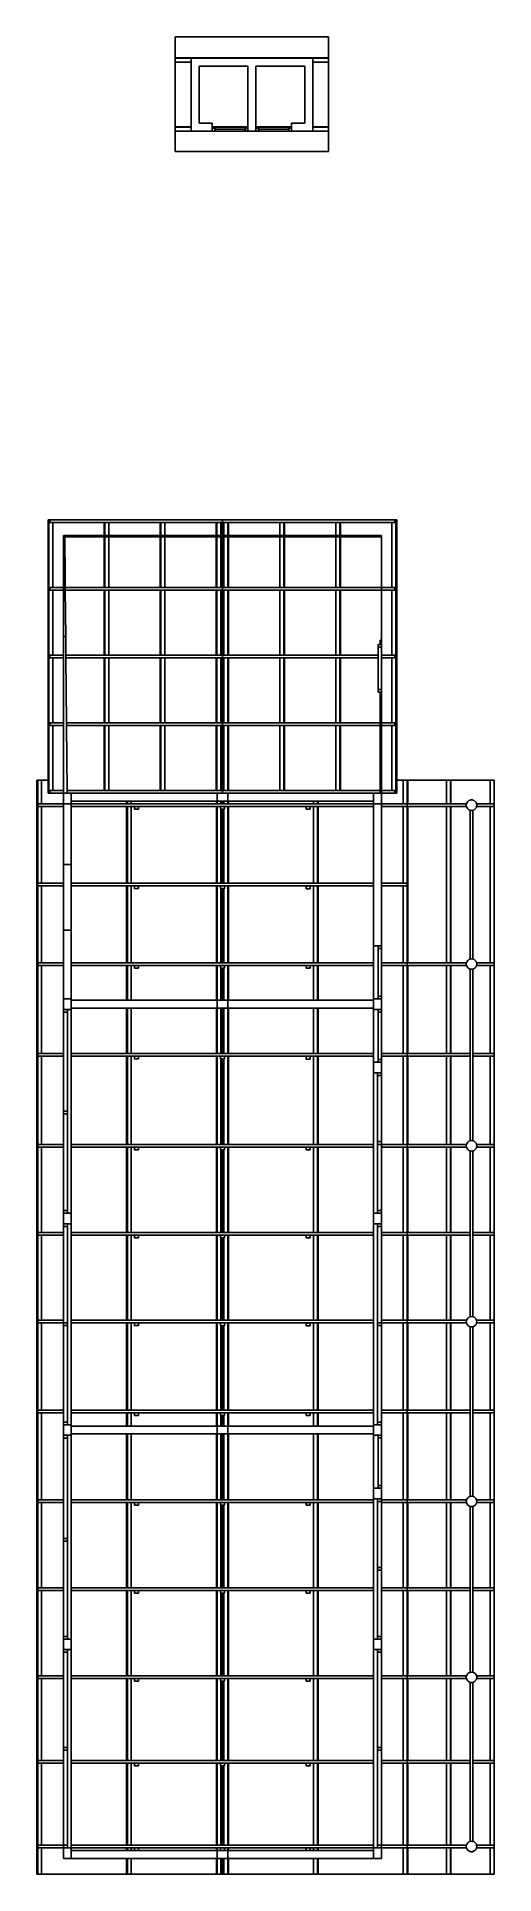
# Model space of a CAD drawing. Header units: metres. Extents: x 3.5 to 12.1, y -17.9 to 16.9.
import ezdxf

# ---------------------------------------------------------------- set-up
doc = ezdxf.new("R2010")
doc.units = ezdxf.units.M
doc.layers.add('SectionCutEdges', color=7, linetype='Continuous')

msp = doc.modelspace()

# ---------------------------------------------------------------- linework, layer by layer
for p, q in [((6.075, 16.872), (6.075, 16.876)), ((8.975, 16.876), (6.075, 16.876)), ((8.975, 16.872), (6.075, 16.872)), ((6.075, 16.872), (6.075, 16.479)), ((8.975, 16.872), (8.975, 16.876)), ((8.975, 16.479), (8.975, 16.872)), ((6.075, 16.47), (6.075, 16.479)), ((6.075, 16.479), (8.975, 16.479)), ((6.075, 16.47), (6.375, 16.47)), ((6.075, 16.395), (6.075, 16.47)), ((6.075, 16.395), (6.375, 16.395)), ((6.075, 16.395), (6.075, 15.174)), ((8.675, 16.47), (8.975, 16.47)), ((8.675, 16.395), (8.975, 16.395)), ((8.975, 16.47), (8.975, 16.479)), ((8.975, 16.395), (8.975, 16.47)), ((8.975, 15.174), (8.975, 16.395)), ((6.075, 15.165), (6.075, 15.174)), ((6.075, 15.174), (6.375, 15.174)), ((6.075, 15.165), (6.375, 15.165)), ((6.075, 15.09), (6.075, 15.165)), ((6.075, 15.09), (6.375, 15.09)), ((6.075, 14.705), (6.075, 15.09)), ((6.775, 15.174), (7.45, 15.174)), ((6.775, 15.165), (7.45, 15.165)), ((6.825, 15.09), (6.828, 15.09)), ((7.397, 15.09), (7.4, 15.09)), ((7.6, 15.174), (8.275, 15.174)), ((7.6, 15.165), (8.275, 15.165)), ((7.65, 15.09), (7.653, 15.09)), ((8.222, 15.09), (8.225, 15.09)), ((8.675, 15.174), (8.975, 15.174)), ((8.675, 15.165), (8.975, 15.165)), ((8.675, 15.09), (8.975, 15.09)), ((8.975, 15.165), (8.975, 15.174)), ((8.975, 15.09), (8.975, 15.165)), ((8.975, 14.705), (8.975, 15.09)), ((6.075, 14.705), (8.975, 14.705)), ((3.666, 7.749), (3.671, 7.749)), ((3.666, 7.749), (3.666, 2.829)), ((3.671, 7.749), (3.684, 7.749)), ((3.671, 7.749), (3.671, 2.829)), ((3.684, 7.698), (3.684, 7.749)), ((3.684, 7.749), (3.703, 7.749)), ((3.684, 7.698), (3.703, 7.698)), ((3.684, 6.469), (3.684, 7.698)), ((3.703, 7.698), (3.703, 7.749)), ((3.703, 7.749), (6.966, 7.749)), ((3.703, 7.698), (3.757, 7.698)), ((3.757, 6.469), (3.757, 7.698)), ((3.757, 7.698), (4.731, 7.698)), ((4.731, 7.449), (4.731, 7.698)), ((4.731, 7.698), (4.744, 7.698)), ((4.744, 7.449), (4.744, 7.698)), ((4.744, 7.698), (4.817, 7.698)), ((4.817, 7.449), (4.817, 7.698)), ((4.817, 7.698), (5.79, 7.698)), ((5.79, 7.449), (5.79, 7.698)), ((5.79, 7.698), (5.803, 7.698)), ((5.803, 7.449), (5.803, 7.698)), ((5.803, 7.698), (5.877, 7.698)), ((5.877, 7.449), (5.877, 7.698)), ((5.877, 7.698), (6.85, 7.698)), ((6.85, 7.449), (6.85, 7.698)), ((6.85, 7.698), (6.863, 7.698)), ((6.863, 7.449), (6.863, 7.698)), ((6.937, 7.698), (6.863, 7.698)), ((6.937, 7.449), (6.937, 7.698)), ((6.937, 7.698), (6.966, 7.698)), ((6.966, 7.698), (6.966, 7.749)), ((6.966, 7.749), (10.228, 7.749)), ((6.966, 7.698), (6.966, 7.449)), ((6.994, 7.698), (6.966, 7.698)), ((6.994, 7.449), (6.994, 7.698)), ((7.068, 7.698), (6.994, 7.698)), ((7.068, 7.449), (7.068, 7.698)), ((7.068, 7.698), (7.081, 7.698)), ((7.081, 7.449), (7.081, 7.698)), ((7.081, 7.698), (8.054, 7.698)), ((8.054, 7.449), (8.054, 7.698)), ((8.054, 7.698), (8.128, 7.698)), ((8.128, 7.449), (8.128, 7.698)), ((8.128, 7.698), (8.141, 7.698)), ((8.141, 7.449), (8.141, 7.698)), ((8.141, 7.698), (9.114, 7.698)), ((9.114, 7.449), (9.114, 7.698)), ((9.114, 7.698), (9.188, 7.698)), ((9.188, 7.449), (9.188, 7.698)), ((9.188, 7.698), (9.201, 7.698)), ((9.201, 7.449), (9.201, 7.698)), ((9.201, 7.698), (10.174, 7.698)), ((10.174, 6.469), (10.174, 7.698)), ((10.174, 7.698), (10.228, 7.698)), ((10.228, 7.698), (10.228, 7.749)), ((10.247, 7.749), (10.228, 7.749)), ((10.247, 7.698), (10.228, 7.698)), ((10.261, 7.749), (10.247, 7.749)), ((10.247, 7.698), (10.247, 7.749)), ((10.247, 6.469), (10.247, 7.698)), ((10.261, 7.749), (10.266, 7.749)), ((10.261, 7.749), (10.261, 2.829)), ((10.266, 7.749), (10.266, 2.829)), ((4.731, 6.469), (4.731, 7.423)), ((4.744, 6.469), (4.744, 7.423)), ((4.817, 6.469), (4.817, 7.423)), ((5.79, 6.469), (5.79, 7.423)), ((5.803, 6.469), (5.803, 7.423)), ((5.877, 6.469), (5.877, 7.423)), ((6.85, 6.469), (6.85, 7.423)), ((6.863, 6.469), (6.863, 7.423)), ((6.937, 6.469), (6.937, 7.423)), ((6.966, 7.423), (6.953, 7.423)), ((6.966, 7.423), (6.966, 6.469)), ((6.994, 7.423), (6.966, 7.423)), ((6.994, 6.469), (6.994, 7.423)), ((7.068, 7.423), (6.994, 7.423)), ((7.068, 6.469), (7.068, 7.423)), ((7.081, 7.423), (7.068, 7.423)), ((7.081, 6.469), (7.081, 7.423)), ((8.054, 7.423), (7.081, 7.423)), ((8.054, 6.469), (8.054, 7.423)), ((8.128, 7.423), (8.054, 7.423)), ((8.128, 6.469), (8.128, 7.423)), ((8.141, 7.423), (8.128, 7.423)), ((8.141, 6.469), (8.141, 7.423)), ((9.114, 7.423), (8.141, 7.423)), ((9.114, 6.469), (9.114, 7.423)), ((9.188, 7.423), (9.114, 7.423)), ((9.188, 6.469), (9.188, 7.423)), ((9.201, 7.423), (9.188, 7.423)), ((9.201, 6.469), (9.201, 7.423)), ((9.976, 7.423), (9.201, 7.423)), ((3.956, 6.642), (3.956, 6.469)), ((3.991, 6.469), (3.989, 6.643)), ((3.684, 6.419), (3.684, 6.469)), ((3.684, 6.469), (3.703, 6.469)), ((3.684, 6.419), (3.703, 6.419)), ((3.684, 5.189), (3.684, 6.419)), ((3.703, 6.419), (3.703, 6.469)), ((3.703, 6.469), (3.757, 6.469)), ((3.703, 6.419), (3.757, 6.419)), ((3.757, 6.469), (3.956, 6.469)), ((3.757, 5.189), (3.757, 6.419)), ((3.757, 6.419), (3.956, 6.419)), ((3.956, 6.419), (3.956, 6.469)), ((3.956, 6.419), (3.956, 5.542)), ((3.991, 6.469), (4.731, 6.469)), ((3.991, 6.419), (3.991, 6.469)), ((4, 5.543), (3.991, 6.419)), ((3.991, 6.419), (4.731, 6.419)), ((4.731, 6.469), (4.744, 6.469)), ((4.731, 5.189), (4.731, 6.419)), ((4.731, 6.419), (4.744, 6.419)), ((4.744, 6.469), (4.817, 6.469)), ((4.744, 5.189), (4.744, 6.419)), ((4.744, 6.419), (4.817, 6.419)), ((4.817, 6.469), (5.79, 6.469)), ((4.817, 5.189), (4.817, 6.419)), ((4.817, 6.419), (5.79, 6.419)), ((5.79, 6.469), (5.803, 6.469)), ((5.79, 5.189), (5.79, 6.419)), ((5.79, 6.419), (5.803, 6.419)), ((5.803, 6.469), (5.877, 6.469)), ((5.803, 5.189), (5.803, 6.419)), ((5.803, 6.419), (5.877, 6.419)), ((5.877, 6.469), (6.85, 6.469)), ((5.877, 5.189), (5.877, 6.419)), ((5.877, 6.419), (6.85, 6.419)), ((6.85, 6.469), (6.863, 6.469)), ((6.85, 5.189), (6.85, 6.419)), ((6.85, 6.419), (6.863, 6.419)), ((6.863, 6.469), (6.937, 6.469)), ((6.863, 5.189), (6.863, 6.419)), ((6.937, 6.419), (6.863, 6.419)), ((6.966, 6.469), (6.937, 6.469)), ((6.937, 5.189), (6.937, 6.419)), ((6.937, 6.419), (6.966, 6.419)), ((6.966, 6.419), (6.966, 6.469)), ((6.994, 6.469), (6.966, 6.469)), ((6.966, 6.419), (6.966, 5.189)), ((6.966, 6.419), (6.994, 6.419)), ((6.994, 6.469), (7.068, 6.469)), ((6.994, 5.189), (6.994, 6.419)), ((7.068, 6.419), (6.994, 6.419)), ((7.081, 6.469), (7.068, 6.469)), ((7.068, 5.189), (7.068, 6.419)), ((7.081, 6.419), (7.068, 6.419)), ((8.054, 6.469), (7.081, 6.469)), ((7.081, 5.189), (7.081, 6.419)), ((8.054, 6.419), (7.081, 6.419)), ((8.128, 6.469), (8.054, 6.469)), ((8.054, 5.189), (8.054, 6.419)), ((8.128, 6.419), (8.054, 6.419)), ((8.141, 6.469), (8.128, 6.469)), ((8.128, 5.189), (8.128, 6.419)), ((8.141, 6.419), (8.128, 6.419)), ((9.114, 6.469), (8.141, 6.469)), ((8.141, 5.189), (8.141, 6.419)), ((9.114, 6.419), (8.141, 6.419)), ((9.188, 6.469), (9.114, 6.469)), ((9.114, 5.189), (9.114, 6.419)), ((9.188, 6.419), (9.114, 6.419)), ((9.201, 6.469), (9.188, 6.469)), ((9.188, 5.189), (9.188, 6.419)), ((9.201, 6.419), (9.188, 6.419)), ((9.976, 6.469), (9.201, 6.469)), ((9.201, 5.189), (9.201, 6.419)), ((9.976, 6.419), (9.201, 6.419)), ((10.174, 6.469), (9.976, 6.469)), ((10.174, 6.419), (9.976, 6.419)), ((10.228, 6.469), (10.174, 6.469)), ((10.174, 5.189), (10.174, 6.419)), ((10.228, 6.419), (10.174, 6.419)), ((10.228, 6.419), (10.228, 6.469)), ((10.247, 6.469), (10.228, 6.469)), ((10.247, 6.419), (10.228, 6.419)), ((10.247, 6.419), (10.247, 6.469)), ((10.247, 5.189), (10.247, 6.419)), ((3.684, 5.139), (3.684, 5.189)), ((3.684, 5.189), (3.703, 5.189)), ((3.684, 5.139), (3.703, 5.139)), ((3.684, 3.909), (3.684, 5.139)), ((3.703, 5.139), (3.703, 5.189)), ((3.703, 5.189), (3.757, 5.189)), ((3.703, 5.139), (3.757, 5.139)), ((3.757, 5.189), (3.956, 5.189)), ((3.757, 3.909), (3.757, 5.139)), ((3.757, 5.139), (3.956, 5.139)), ((4.004, 5.189), (4.731, 5.189)), ((4.004, 5.139), (4.731, 5.139)), ((4.731, 5.189), (4.744, 5.189)), ((4.731, 3.909), (4.731, 5.139)), ((4.731, 5.139), (4.744, 5.139)), ((4.744, 5.189), (4.817, 5.189)), ((4.744, 3.909), (4.744, 5.139)), ((4.744, 5.139), (4.817, 5.139)), ((4.817, 5.189), (5.79, 5.189)), ((4.817, 3.909), (4.817, 5.139)), ((4.817, 5.139), (5.79, 5.139)), ((5.79, 5.189), (5.803, 5.189)), ((5.79, 3.909), (5.79, 5.139)), ((5.79, 5.139), (5.803, 5.139)), ((5.803, 5.189), (5.877, 5.189)), ((5.803, 3.909), (5.803, 5.139)), ((5.803, 5.139), (5.877, 5.139)), ((5.877, 5.189), (6.85, 5.189)), ((5.877, 3.909), (5.877, 5.139)), ((5.877, 5.139), (6.85, 5.139)), ((6.85, 5.189), (6.863, 5.189)), ((6.85, 3.909), (6.85, 5.139)), ((6.85, 5.139), (6.863, 5.139)), ((6.863, 5.189), (6.937, 5.189)), ((6.863, 3.909), (6.863, 5.139)), ((6.937, 5.139), (6.863, 5.139)), ((6.966, 5.189), (6.937, 5.189)), ((6.937, 3.909), (6.937, 5.139)), ((6.937, 5.139), (6.966, 5.139)), ((6.966, 5.139), (6.966, 5.189)), ((6.994, 5.189), (6.966, 5.189)), ((6.966, 5.139), (6.966, 3.909)), ((6.966, 5.139), (6.994, 5.139)), ((6.994, 5.189), (7.068, 5.189)), ((6.994, 3.909), (6.994, 5.139)), ((7.068, 5.139), (6.994, 5.139)), ((7.081, 5.189), (7.068, 5.189)), ((7.068, 3.909), (7.068, 5.139)), ((7.081, 5.139), (7.068, 5.139)), ((8.054, 5.189), (7.081, 5.189)), ((7.081, 3.909), (7.081, 5.139)), ((8.054, 5.139), (7.081, 5.139)), ((8.128, 5.189), (8.054, 5.189)), ((8.054, 3.909), (8.054, 5.139)), ((8.128, 5.139), (8.054, 5.139)), ((8.141, 5.189), (8.128, 5.189)), ((8.128, 3.909), (8.128, 5.139)), ((8.141, 5.139), (8.128, 5.139)), ((9.114, 5.189), (8.141, 5.189)), ((8.141, 3.909), (8.141, 5.139)), ((9.114, 5.139), (8.141, 5.139)), ((9.188, 5.189), (9.114, 5.189)), ((9.114, 3.909), (9.114, 5.139)), ((9.188, 5.139), (9.114, 5.139)), ((9.201, 5.189), (9.188, 5.189)), ((9.188, 3.909), (9.188, 5.139)), ((9.201, 5.139), (9.188, 5.139)), ((9.916, 5.189), (9.201, 5.189)), ((9.201, 3.909), (9.201, 5.139)), ((9.916, 5.139), (9.201, 5.139)), ((10.174, 5.189), (9.976, 5.189)), ((10.174, 5.139), (9.976, 5.139)), ((10.228, 5.189), (10.174, 5.189)), ((10.174, 3.909), (10.174, 5.139)), ((10.228, 5.139), (10.174, 5.139)), ((10.228, 5.139), (10.228, 5.189)), ((10.247, 5.189), (10.228, 5.189)), ((10.247, 5.139), (10.228, 5.139)), ((10.247, 5.139), (10.247, 5.189)), ((10.247, 3.909), (10.247, 5.139)), ((3.684, 3.859), (3.684, 3.909)), ((3.684, 3.909), (3.703, 3.909)), ((3.684, 3.859), (3.703, 3.859)), ((3.684, 2.629), (3.684, 3.859)), ((3.703, 3.859), (3.703, 3.909)), ((3.703, 3.909), (3.757, 3.909)), ((3.703, 3.859), (3.757, 3.859)), ((3.757, 3.909), (3.956, 3.909)), ((3.757, 2.629), (3.757, 3.859)), ((3.757, 3.859), (3.956, 3.859)), ((4.017, 3.909), (4.731, 3.909)), ((4.017, 3.859), (4.731, 3.859)), ((4.731, 3.909), (4.744, 3.909)), ((4.731, 2.629), (4.731, 3.859)), ((4.731, 3.859), (4.744, 3.859)), ((4.744, 3.909), (4.817, 3.909)), ((4.744, 2.629), (4.744, 3.859)), ((4.744, 3.859), (4.817, 3.859)), ((4.817, 3.909), (5.79, 3.909)), ((4.817, 2.629), (4.817, 3.859)), ((4.817, 3.859), (5.79, 3.859)), ((5.79, 3.909), (5.803, 3.909)), ((5.79, 2.629), (5.79, 3.859)), ((5.79, 3.859), (5.803, 3.859)), ((5.803, 3.909), (5.877, 3.909)), ((5.803, 2.629), (5.803, 3.859)), ((5.803, 3.859), (5.877, 3.859)), ((5.877, 3.909), (6.85, 3.909)), ((5.877, 2.629), (5.877, 3.859)), ((5.877, 3.859), (6.85, 3.859)), ((6.85, 3.909), (6.863, 3.909)), ((6.85, 2.629), (6.85, 3.859)), ((6.85, 3.859), (6.863, 3.859)), ((6.863, 3.909), (6.937, 3.909)), ((6.863, 2.629), (6.863, 3.859)), ((6.937, 3.859), (6.863, 3.859)), ((6.966, 3.909), (6.937, 3.909)), ((6.937, 2.629), (6.937, 3.859)), ((6.937, 3.859), (6.966, 3.859)), ((6.966, 3.859), (6.966, 3.909)), ((6.994, 3.909), (6.966, 3.909)), ((6.966, 3.859), (6.966, 2.629)), ((6.966, 3.859), (6.994, 3.859)), ((6.994, 3.909), (7.068, 3.909)), ((6.994, 2.629), (6.994, 3.859)), ((7.068, 3.859), (6.994, 3.859)), ((7.081, 3.909), (7.068, 3.909)), ((7.068, 2.629), (7.068, 3.859)), ((7.081, 3.859), (7.068, 3.859)), ((8.054, 3.909), (7.081, 3.909)), ((7.081, 2.629), (7.081, 3.859)), ((8.054, 3.859), (7.081, 3.859)), ((8.128, 3.909), (8.054, 3.909)), ((8.054, 2.629), (8.054, 3.859)), ((8.128, 3.859), (8.054, 3.859)), ((8.141, 3.909), (8.128, 3.909)), ((8.128, 2.629), (8.128, 3.859)), ((8.141, 3.859), (8.128, 3.859)), ((9.114, 3.909), (8.141, 3.909)), ((8.141, 2.629), (8.141, 3.859)), ((9.114, 3.859), (8.141, 3.859)), ((9.188, 3.909), (9.114, 3.909)), ((9.114, 2.629), (9.114, 3.859)), ((9.188, 3.859), (9.114, 3.859)), ((9.201, 3.909), (9.188, 3.909)), ((9.188, 2.629), (9.188, 3.859)), ((9.201, 3.859), (9.188, 3.859)), ((9.95, 3.909), (9.201, 3.909)), ((9.201, 2.629), (9.201, 3.859)), ((9.95, 3.859), (9.201, 3.859)), ((10.174, 3.909), (9.976, 3.909)), ((10.174, 3.859), (9.976, 3.859)), ((10.228, 3.909), (10.174, 3.909)), ((10.174, 2.629), (10.174, 3.859)), ((10.228, 3.859), (10.174, 3.859)), ((10.228, 3.859), (10.228, 3.909)), ((10.247, 3.909), (10.228, 3.909)), ((10.247, 3.859), (10.228, 3.859)), ((10.247, 3.859), (10.247, 3.909)), ((10.247, 2.629), (10.247, 3.859)), ((3.457, 2.829), (3.452, 2.829)), ((3.452, 2.829), (3.452, -17.851)), ((3.457, 2.829), (3.457, -17.851)), ((3.457, 2.829), (3.47, 2.829)), ((3.47, 2.829), (3.47, 2.379)), ((3.544, 2.829), (3.47, 2.829)), ((3.544, 2.829), (3.544, 2.379)), ((3.666, 2.829), (3.544, 2.829)), ((3.666, 2.829), (3.666, 2.579)), ((3.671, 2.829), (3.666, 2.829)), ((3.671, 2.829), (3.671, 2.579)), ((10.261, 2.829), (10.266, 2.829)), ((10.261, 2.829), (10.261, 2.579)), ((10.266, 2.829), (10.387, 2.829)), ((10.266, 2.829), (10.266, 2.579)), ((10.461, 2.829), (10.387, 2.829)), ((10.387, 2.829), (10.387, 2.379)), ((10.461, 2.829), (10.461, 2.379)), ((10.474, 2.829), (10.461, 2.829)), ((10.474, 2.829), (10.474, 2.379)), ((10.474, 2.829), (11.207, 2.829)), ((11.283, 2.829), (11.207, 2.829)), ((11.207, 2.829), (11.207, 2.379)), ((11.283, 2.829), (11.283, 2.379)), ((11.287, 2.829), (11.283, 2.829)), ((11.287, 2.829), (11.287, 2.379)), ((11.287, 2.829), (12.03, 2.829)), ((12.106, 2.829), (12.03, 2.829)), ((12.03, 2.829), (12.03, 2.379)), ((12.106, 2.829), (12.106, 2.379)), ((12.11, 2.829), (12.106, 2.829)), ((12.11, 2.829), (12.11, -17.851)), ((12.11, 2.829), (12.111, 2.829)), ((12.111, 2.829), (12.111, -17.851)), ((3.671, 2.579), (3.666, 2.579)), ((3.671, 2.579), (3.684, 2.579)), ((3.684, 2.579), (3.684, 2.629)), ((3.684, 2.629), (3.703, 2.629)), ((3.684, 2.579), (3.703, 2.579)), ((3.703, 2.579), (3.703, 2.629)), ((3.703, 2.629), (3.757, 2.629)), ((3.703, 2.579), (3.956, 2.579)), ((3.757, 2.629), (3.956, 2.629)), ((4.03, 2.629), (4.731, 2.629)), ((4.731, 2.629), (4.744, 2.629)), ((4.744, 2.629), (4.817, 2.629)), ((4.817, 2.629), (5.79, 2.629)), ((5.79, 2.629), (5.803, 2.629)), ((5.803, 2.629), (5.877, 2.629)), ((5.877, 2.629), (6.85, 2.629)), ((6.85, 2.629), (6.863, 2.629)), ((6.937, 2.629), (6.863, 2.629)), ((6.966, 2.629), (6.937, 2.629)), ((6.966, 2.629), (6.966, 2.579)), ((6.994, 2.629), (6.966, 2.629)), ((6.994, 2.629), (7.068, 2.629)), ((7.081, 2.629), (7.068, 2.629)), ((8.054, 2.629), (7.081, 2.629)), ((8.128, 2.629), (8.054, 2.629)), ((8.141, 2.629), (8.128, 2.629)), ((9.114, 2.629), (8.141, 2.629)), ((9.188, 2.629), (9.114, 2.629)), ((9.201, 2.629), (9.188, 2.629)), ((9.95, 2.629), (9.201, 2.629)), ((10.174, 2.629), (9.976, 2.629)), ((9.976, 2.579), (10.228, 2.579)), ((10.228, 2.629), (10.174, 2.629)), ((10.228, 2.579), (10.228, 2.629)), ((10.247, 2.629), (10.228, 2.629)), ((10.247, 2.579), (10.228, 2.579)), ((10.247, 2.579), (10.247, 2.629)), ((10.261, 2.579), (10.247, 2.579)), ((10.266, 2.579), (10.261, 2.579)), ((11.655, 2.452), (11.655, 2.448)), ((11.681, 2.452), (11.655, 2.452)), ((11.706, 2.452), (11.681, 2.452)), ((11.706, 2.452), (11.706, 2.448)), ((3.47, 2.379), (3.47, 2.328)), ((3.47, 2.379), (3.544, 2.379)), ((3.47, 2.328), (3.544, 2.328)), ((3.47, 2.328), (3.47, 0.877)), ((3.956, 2.379), (3.544, 2.379)), ((3.544, 2.328), (3.544, 0.877)), ((3.956, 2.328), (3.544, 2.328)), ((4.106, 2.379), (5.154, 2.379)), ((4.106, 2.328), (5.154, 2.328)), ((5.154, 2.379), (5.154, 2.429)), ((5.154, 2.379), (5.168, 2.379)), ((5.154, 0.877), (5.154, 2.328)), ((5.154, 2.328), (5.168, 2.328)), ((5.168, 2.429), (5.168, 2.379)), ((5.168, 2.379), (5.241, 2.379)), ((5.168, 2.328), (5.168, 0.877)), ((5.168, 2.328), (5.241, 2.328)), ((5.241, 2.429), (5.241, 2.379)), ((5.241, 2.379), (6.852, 2.379)), ((5.241, 2.328), (5.241, 0.877)), ((5.241, 2.328), (5.304, 2.328)), ((5.38, 2.328), (5.304, 2.328)), ((5.304, 2.328), (5.304, 2.277)), ((5.304, 2.277), (5.342, 2.278)), ((5.342, 2.278), (5.38, 2.278)), ((5.342, 2.278), (5.342, 2.278)), ((5.38, 2.278), (5.38, 2.328)), ((5.38, 2.328), (6.852, 2.328)), ((6.852, 2.429), (6.852, 2.379)), ((6.852, 2.379), (6.866, 2.379)), ((6.852, 2.328), (6.852, 0.877)), ((6.852, 2.328), (6.866, 2.328)), ((6.866, 2.429), (6.866, 2.379)), ((6.866, 2.379), (6.939, 2.379)), ((6.866, 2.328), (6.866, 0.877)), ((6.866, 2.328), (6.927, 2.328)), ((7.004, 2.328), (6.927, 2.328)), ((6.927, 2.328), (6.927, 2.277)), ((6.927, 2.277), (6.939, 2.277)), ((6.939, 2.429), (6.939, 2.379)), ((6.966, 2.379), (6.939, 2.379)), ((6.939, 2.277), (6.966, 2.278)), ((6.939, 2.277), (6.939, 0.877)), ((6.966, 2.379), (6.966, 2.429)), ((6.992, 2.379), (6.966, 2.379)), ((6.966, 2.278), (6.966, 2.277)), ((6.966, 0.877), (6.966, 2.277)), ((6.966, 2.277), (6.992, 2.277)), ((6.992, 2.429), (6.992, 2.379)), ((7.066, 2.379), (6.992, 2.379)), ((6.992, 2.277), (6.992, 0.877)), ((6.992, 2.277), (7.004, 2.277)), ((7.004, 2.277), (7.004, 2.328)), ((7.004, 2.328), (7.066, 2.328)), ((7.066, 2.429), (7.066, 2.379)), ((7.079, 2.379), (7.066, 2.379)), ((7.066, 2.328), (7.066, 0.877)), ((7.066, 2.328), (7.079, 2.328)), ((7.079, 2.429), (7.079, 2.379)), ((8.69, 2.379), (7.079, 2.379)), ((7.079, 2.328), (7.079, 0.877)), ((7.079, 2.328), (8.627, 2.328)), ((8.551, 2.327), (8.551, 2.327)), ((8.551, 2.327), (8.589, 2.327)), ((8.551, 2.327), (8.551, 2.277)), ((8.557, 2.327), (8.551, 2.327)), ((8.557, 2.327), (8.551, 2.327)), ((8.551, 2.277), (8.627, 2.277)), ((8.627, 2.328), (8.557, 2.327)), ((8.589, 2.327), (8.557, 2.327)), ((8.627, 2.277), (8.627, 2.328)), ((8.627, 2.328), (8.69, 2.328)), ((8.69, 2.429), (8.69, 2.379)), ((8.763, 2.379), (8.69, 2.379)), ((8.69, 2.328), (8.69, 0.877)), ((8.69, 2.328), (8.763, 2.328)), ((8.763, 2.429), (8.763, 2.379)), ((8.777, 2.379), (8.763, 2.379)), ((8.763, 2.328), (8.763, 0.877)), ((8.763, 2.328), (8.777, 2.328)), ((8.777, 2.429), (8.777, 2.379)), ((9.826, 2.379), (8.777, 2.379)), ((8.777, 2.328), (8.777, 0.877)), ((8.777, 2.328), (9.826, 2.328)), ((9.976, 2.379), (10.387, 2.379)), ((9.976, 2.328), (10.387, 2.328)), ((10.387, 2.379), (10.461, 2.379)), ((10.387, 2.328), (10.387, 0.877)), ((10.387, 2.328), (10.461, 2.328)), ((10.461, 2.379), (10.461, 2.328)), ((10.474, 2.379), (10.461, 2.379)), ((10.461, 2.328), (10.461, 0.877)), ((10.461, 2.328), (10.474, 2.328)), ((11.207, 2.379), (10.474, 2.379)), ((10.474, 2.328), (10.474, -0.625)), ((10.474, 2.328), (11.207, 2.328)), ((11.283, 2.379), (11.207, 2.379)), ((11.207, 2.328), (11.207, -0.625)), ((11.207, 2.328), (11.283, 2.328)), ((11.287, 2.379), (11.283, 2.379)), ((11.283, 2.328), (11.283, -0.625)), ((11.283, 2.328), (11.287, 2.328)), ((11.585, 2.379), (11.287, 2.379)), ((11.287, 2.328), (11.287, -0.625)), ((11.287, 2.328), (11.585, 2.328)), ((11.655, 2.258), (11.655, -0.555)), ((11.706, 2.258), (11.706, -0.555)), ((12.03, 2.379), (11.776, 2.379)), ((11.776, 2.328), (12.03, 2.328)), ((12.106, 2.379), (12.03, 2.379)), ((12.03, 2.328), (12.03, -0.625)), ((12.03, 2.328), (12.106, 2.328)), ((12.106, 2.328), (12.106, 2.379)), ((12.106, 2.328), (12.106, -0.625)), ((4.106, 0.877), (4.106, 1.229)), ((3.47, 0.877), (3.47, 0.826)), ((3.47, 0.877), (3.544, 0.877)), ((3.47, 0.826), (3.544, 0.826)), ((3.47, 0.826), (3.47, -0.625)), ((3.956, 0.877), (3.544, 0.877)), ((3.544, 0.826), (3.544, -0.625)), ((3.956, 0.826), (3.544, 0.826)), ((4.106, 0.877), (5.154, 0.877)), ((4.106, 0.826), (4.106, 0.877)), ((4.106, 0.826), (5.154, 0.826)), ((4.106, -0.011), (4.106, 0.826)), ((5.154, 0.877), (5.168, 0.877)), ((5.154, -0.625), (5.154, 0.826)), ((5.154, 0.826), (5.168, 0.826)), ((5.168, 0.877), (5.241, 0.877)), ((5.168, 0.826), (5.168, -0.625)), ((5.168, 0.826), (5.241, 0.826)), ((5.241, 0.877), (6.852, 0.877)), ((5.241, 0.826), (5.241, -0.625)), ((5.241, 0.826), (5.304, 0.826)), ((5.38, 0.826), (5.304, 0.826)), ((5.304, 0.826), (5.304, 0.775)), ((5.304, 0.775), (5.342, 0.776)), ((5.342, 0.776), (5.38, 0.776)), ((5.342, 0.776), (5.342, 0.776)), ((5.38, 0.776), (5.38, 0.826)), ((5.38, 0.826), (6.852, 0.826)), ((6.852, 0.877), (6.866, 0.877)), ((6.852, 0.826), (6.852, -0.625)), ((6.852, 0.826), (6.866, 0.826)), ((6.866, 0.877), (6.939, 0.877)), ((6.866, 0.826), (6.866, -0.625)), ((6.866, 0.826), (6.927, 0.826)), ((7.004, 0.826), (6.927, 0.826)), ((6.927, 0.826), (6.927, 0.775)), ((6.927, 0.775), (6.939, 0.776)), ((6.966, 0.877), (6.939, 0.877)), ((6.939, 0.776), (6.939, -0.625)), ((6.939, 0.776), (6.966, 0.776)), ((6.992, 0.877), (6.966, 0.877)), ((6.966, 0.776), (6.966, 0.775)), ((6.966, -0.625), (6.966, 0.775)), ((6.966, 0.775), (6.992, 0.775)), ((7.066, 0.877), (6.992, 0.877)), ((6.992, 0.775), (6.992, -0.625)), ((6.992, 0.775), (7.004, 0.775)), ((7.004, 0.775), (7.004, 0.826)), ((7.004, 0.826), (7.066, 0.826)), ((7.079, 0.877), (7.066, 0.877)), ((7.066, 0.826), (7.066, -0.625)), ((7.066, 0.826), (7.079, 0.826)), ((8.69, 0.877), (7.079, 0.877)), ((7.079, 0.826), (7.079, -0.625)), ((7.079, 0.826), (8.627, 0.826)), ((8.551, 0.825), (8.551, 0.825)), ((8.551, 0.825), (8.589, 0.825)), ((8.551, 0.825), (8.551, 0.775)), ((8.557, 0.825), (8.551, 0.825)), ((8.557, 0.825), (8.551, 0.825)), ((8.551, 0.775), (8.627, 0.775)), ((8.627, 0.826), (8.557, 0.825)), ((8.589, 0.825), (8.557, 0.825)), ((8.627, 0.775), (8.627, 0.826)), ((8.627, 0.826), (8.69, 0.826)), ((8.763, 0.877), (8.69, 0.877)), ((8.69, 0.826), (8.69, -0.625)), ((8.69, 0.826), (8.763, 0.826)), ((8.777, 0.877), (8.763, 0.877)), ((8.763, 0.826), (8.763, -0.625)), ((8.763, 0.826), (8.777, 0.826)), ((9.826, 0.877), (8.777, 0.877)), ((8.777, 0.826), (8.777, -0.625)), ((8.777, 0.826), (9.826, 0.826)), ((9.976, 0.877), (10.387, 0.877)), ((9.976, 0.826), (10.387, 0.826)), ((10.387, 0.877), (10.461, 0.877)), ((10.387, 0.826), (10.387, -0.625)), ((10.387, 0.826), (10.461, 0.826)), ((10.461, 0.877), (10.461, 0.826)), ((10.461, 0.826), (10.461, -0.625)), ((9.826, -0.625), (9.826, -0.306)), ((3.47, -0.625), (3.47, -0.675)), ((3.47, -0.625), (3.544, -0.625)), ((3.47, -0.675), (3.544, -0.675)), ((3.47, -0.675), (3.47, -2.342)), ((3.956, -0.625), (3.544, -0.625)), ((3.544, -0.675), (3.544, -2.342)), ((3.956, -0.675), (3.544, -0.675)), ((4.106, -0.625), (5.154, -0.625)), ((4.106, -0.675), (5.154, -0.675)), ((5.154, -0.625), (5.168, -0.625)), ((5.154, -1.331), (5.154, -0.675)), ((5.154, -0.675), (5.168, -0.675)), ((5.168, -0.625), (5.241, -0.625)), ((5.168, -0.675), (5.168, -1.331)), ((5.168, -0.675), (5.241, -0.675)), ((5.241, -0.625), (6.852, -0.625)), ((5.241, -0.675), (5.241, -1.331)), ((5.241, -0.675), (5.304, -0.675)), ((5.38, -0.675), (5.304, -0.675)), ((5.304, -0.675), (5.304, -0.726)), ((5.38, -0.725), (5.38, -0.675)), ((5.38, -0.675), (6.852, -0.675)), ((6.852, -0.625), (6.866, -0.625)), ((6.852, -0.675), (6.852, -1.331)), ((6.852, -0.675), (6.866, -0.675)), ((6.866, -0.625), (6.939, -0.625)), ((6.866, -0.675), (6.866, -1.331)), ((6.866, -0.675), (6.927, -0.675)), ((7.004, -0.675), (6.927, -0.675)), ((6.927, -0.675), (6.927, -0.726)), ((6.966, -0.625), (6.939, -0.625)), ((6.992, -0.625), (6.966, -0.625)), ((7.066, -0.625), (6.992, -0.625)), ((7.004, -0.726), (7.004, -0.675)), ((7.004, -0.675), (7.066, -0.675)), ((7.079, -0.625), (7.066, -0.625)), ((7.066, -0.675), (7.066, -1.331)), ((7.066, -0.675), (7.079, -0.675)), ((8.69, -0.625), (7.079, -0.625)), ((7.079, -0.675), (7.079, -1.331)), ((7.079, -0.675), (8.627, -0.675)), ((8.551, -0.676), (8.551, -0.676)), ((8.551, -0.676), (8.589, -0.676)), ((8.551, -0.676), (8.551, -0.726)), ((8.557, -0.676), (8.551, -0.676)), ((8.557, -0.676), (8.551, -0.676)), ((8.627, -0.675), (8.557, -0.676)), ((8.589, -0.676), (8.557, -0.676)), ((8.627, -0.726), (8.627, -0.675)), ((8.627, -0.675), (8.69, -0.675)), ((8.763, -0.625), (8.69, -0.625)), ((8.69, -0.675), (8.69, -1.331)), ((8.69, -0.675), (8.763, -0.675)), ((8.777, -0.625), (8.763, -0.625)), ((8.763, -0.675), (8.763, -1.331)), ((8.763, -0.675), (8.777, -0.675)), ((9.826, -0.625), (8.777, -0.625)), ((8.777, -0.675), (8.777, -1.331)), ((8.777, -0.675), (9.826, -0.675)), ((9.826, -0.675), (9.826, -0.625)), ((9.826, -1.306), (9.826, -0.675)), ((9.976, -0.625), (10.387, -0.625)), ((9.976, -0.675), (10.387, -0.675)), ((10.387, -0.625), (10.461, -0.625)), ((10.387, -0.675), (10.387, -2.342)), ((10.387, -0.675), (10.461, -0.675)), ((10.461, -0.625), (10.461, -0.675)), ((10.474, -0.625), (10.461, -0.625)), ((10.461, -0.675), (10.461, -2.342)), ((10.461, -0.675), (10.474, -0.675)), ((11.207, -0.625), (10.474, -0.625)), ((10.474, -0.675), (10.474, -2.342)), ((10.474, -0.675), (11.207, -0.675)), ((11.283, -0.625), (11.207, -0.625)), ((11.207, -0.675), (11.207, -2.342)), ((11.207, -0.675), (11.283, -0.675)), ((11.287, -0.625), (11.283, -0.625)), ((11.283, -0.675), (11.283, -2.342)), ((11.283, -0.675), (11.287, -0.675)), ((11.585, -0.625), (11.287, -0.625)), ((11.287, -0.675), (11.287, -2.342)), ((11.287, -0.675), (11.585, -0.675)), ((12.03, -0.625), (11.776, -0.625)), ((11.776, -0.675), (12.03, -0.675)), ((12.106, -0.625), (12.03, -0.625)), ((12.03, -0.675), (12.03, -2.342)), ((12.03, -0.675), (12.106, -0.675)), ((12.106, -0.675), (12.106, -0.625)), ((12.106, -0.675), (12.106, -2.342)), ((5.304, -0.726), (5.342, -0.725)), ((5.342, -0.725), (5.38, -0.725)), ((5.342, -0.725), (5.342, -0.725)), ((6.927, -0.726), (6.939, -0.726)), ((6.939, -0.726), (6.966, -0.725)), ((6.939, -0.726), (6.939, -1.331)), ((6.966, -0.725), (6.966, -0.726)), ((6.966, -1.331), (6.966, -0.726)), ((6.966, -0.726), (6.992, -0.726)), ((6.992, -0.726), (6.992, -1.331)), ((6.992, -0.726), (7.004, -0.726)), ((8.551, -0.726), (8.627, -0.726)), ((11.655, -0.745), (11.655, -2.342)), ((11.706, -0.745), (11.706, -2.342)), ((3.956, -1.557), (3.956, -2.342)), ((4.106, -2.342), (4.106, -1.506)), ((5.154, -2.342), (5.154, -1.481)), ((5.168, -1.481), (5.168, -2.342)), ((5.241, -1.481), (5.241, -2.342)), ((6.852, -1.481), (6.852, -2.342)), ((6.866, -1.481), (6.866, -2.342)), ((6.939, -1.481), (6.939, -2.342)), ((6.966, -2.342), (6.966, -1.481)), ((6.992, -1.481), (6.992, -2.342)), ((7.066, -1.481), (7.066, -2.342)), ((7.079, -1.481), (7.079, -2.342)), ((8.69, -1.481), (8.69, -2.342)), ((8.763, -1.481), (8.763, -2.342)), ((8.777, -1.481), (8.777, -2.342)), ((9.826, -2.342), (9.826, -1.506)), ((3.47, -2.342), (3.47, -2.393)), ((3.47, -2.342), (3.544, -2.342)), ((3.47, -2.393), (3.544, -2.393)), ((3.47, -2.393), (3.47, -4.059)), ((3.956, -2.342), (3.544, -2.342)), ((3.544, -2.393), (3.544, -4.059)), ((3.544, -2.393), (3.956, -2.393)), ((3.956, -2.342), (3.956, -2.393)), ((3.956, -3.431), (3.956, -2.393)), ((4.106, -2.342), (5.154, -2.342)), ((4.106, -2.393), (4.106, -2.342)), ((4.106, -2.393), (5.154, -2.393)), ((4.106, -4.059), (4.106, -2.393)), ((5.154, -2.342), (5.168, -2.342)), ((5.154, -4.059), (5.154, -2.393)), ((5.154, -2.393), (5.168, -2.393)), ((5.168, -2.342), (5.241, -2.342)), ((5.168, -2.393), (5.168, -4.059)), ((5.168, -2.393), (5.241, -2.393)), ((5.241, -2.342), (6.852, -2.342)), ((5.241, -2.393), (5.241, -4.059)), ((5.241, -2.393), (5.304, -2.393)), ((5.38, -2.393), (5.304, -2.393)), ((5.304, -2.393), (5.304, -2.444)), ((5.38, -2.443), (5.38, -2.393)), ((5.38, -2.393), (6.852, -2.393)), ((6.852, -2.342), (6.866, -2.342)), ((6.852, -2.393), (6.852, -4.059)), ((6.852, -2.393), (6.866, -2.393)), ((6.866, -2.342), (6.939, -2.342)), ((6.866, -2.393), (6.866, -4.059)), ((6.866, -2.393), (6.927, -2.393)), ((7.004, -2.393), (6.927, -2.393)), ((6.927, -2.393), (6.927, -2.444)), ((6.966, -2.342), (6.939, -2.342)), ((6.992, -2.342), (6.966, -2.342)), ((7.066, -2.342), (6.992, -2.342)), ((7.004, -2.444), (7.004, -2.393)), ((7.004, -2.393), (7.066, -2.393)), ((7.079, -2.342), (7.066, -2.342)), ((7.066, -2.393), (7.066, -4.059)), ((7.066, -2.393), (7.079, -2.393)), ((8.69, -2.342), (7.079, -2.342)), ((7.079, -2.393), (7.079, -4.059)), ((7.079, -2.393), (8.627, -2.393)), ((8.551, -2.393), (8.551, -2.394)), ((8.551, -2.394), (8.589, -2.393)), ((8.557, -2.393), (8.551, -2.393)), ((8.557, -2.393), (8.551, -2.394)), ((8.551, -2.394), (8.551, -2.444)), ((8.627, -2.393), (8.557, -2.393)), ((8.589, -2.393), (8.557, -2.393)), ((8.627, -2.444), (8.627, -2.393)), ((8.627, -2.393), (8.69, -2.393)), ((8.763, -2.342), (8.69, -2.342)), ((8.69, -2.393), (8.69, -4.059)), ((8.69, -2.393), (8.763, -2.393)), ((8.777, -2.342), (8.763, -2.342)), ((8.763, -2.393), (8.763, -4.059)), ((8.763, -2.393), (8.777, -2.393)), ((9.826, -2.342), (8.777, -2.342)), ((8.777, -2.393), (8.777, -4.059)), ((8.777, -2.393), (9.826, -2.393)), ((9.826, -2.393), (9.826, -2.342)), ((9.826, -2.506), (9.826, -2.393)), ((9.976, -2.342), (10.387, -2.342)), ((9.976, -2.393), (10.387, -2.393)), ((10.387, -2.342), (10.461, -2.342)), ((10.387, -2.393), (10.387, -4.059)), ((10.387, -2.393), (10.461, -2.393)), ((10.461, -2.342), (10.461, -2.393)), ((10.474, -2.342), (10.461, -2.342)), ((10.461, -2.393), (10.461, -4.059)), ((10.474, -2.393), (10.461, -2.393)), ((11.207, -2.342), (10.474, -2.342)), ((10.474, -2.393), (10.474, -4.059)), ((11.207, -2.393), (10.474, -2.393)), ((11.283, -2.342), (11.207, -2.342)), ((11.207, -2.393), (11.207, -4.059)), ((11.283, -2.393), (11.207, -2.393)), ((11.287, -2.342), (11.283, -2.342)), ((11.283, -2.393), (11.283, -4.059)), ((11.287, -2.393), (11.283, -2.393)), ((11.655, -2.342), (11.287, -2.342)), ((11.287, -2.393), (11.287, -4.059)), ((11.655, -2.393), (11.287, -2.393)), ((11.655, -2.342), (11.655, -2.393)), ((11.655, -2.393), (11.655, -3.989)), ((12.03, -2.342), (11.706, -2.342)), ((11.706, -2.342), (11.706, -2.393)), ((12.03, -2.393), (11.706, -2.393)), ((11.706, -2.393), (11.706, -3.989)), ((12.106, -2.342), (12.03, -2.342)), ((12.03, -2.393), (12.03, -4.059)), ((12.106, -2.393), (12.03, -2.393)), ((12.106, -2.393), (12.106, -2.342)), ((12.106, -2.393), (12.106, -4.059)), ((5.304, -2.444), (5.342, -2.443)), ((5.342, -2.443), (5.38, -2.443)), ((5.342, -2.443), (5.342, -2.443)), ((6.927, -2.444), (6.939, -2.443)), ((6.939, -2.443), (6.939, -4.059)), ((6.939, -2.443), (6.966, -2.443)), ((6.966, -2.443), (6.966, -2.444)), ((6.966, -4.059), (6.966, -2.444)), ((6.966, -2.444), (6.992, -2.444)), ((6.992, -2.444), (6.992, -4.059)), ((6.992, -2.444), (7.004, -2.444)), ((8.551, -2.444), (8.627, -2.444)), ((9.826, -4.059), (9.826, -2.706)), ((9.899, -4.006), (9.899, -2.757)), ((3.956, -3.482), (3.956, -4.059)), ((3.47, -4.059), (3.47, -4.11)), ((3.47, -4.059), (3.544, -4.059)), ((3.47, -4.11), (3.544, -4.11)), ((3.47, -4.11), (3.47, -5.722)), ((3.956, -4.059), (3.544, -4.059)), ((3.544, -4.11), (3.544, -5.722)), ((3.544, -4.11), (3.956, -4.11)), ((3.956, -4.059), (3.956, -4.11)), ((3.956, -5.306), (3.956, -4.11)), ((4.106, -4.059), (5.154, -4.059)), ((4.106, -4.11), (4.106, -4.059)), ((4.106, -4.11), (5.154, -4.11)), ((4.106, -5.356), (4.106, -4.11)), ((5.154, -4.059), (5.168, -4.059)), ((5.154, -5.722), (5.154, -4.11)), ((5.154, -4.11), (5.168, -4.11)), ((5.168, -4.059), (5.241, -4.059)), ((5.168, -4.11), (5.168, -5.722)), ((5.168, -4.11), (5.241, -4.11)), ((5.241, -4.059), (6.852, -4.059)), ((5.241, -4.11), (5.241, -5.722)), ((5.241, -4.11), (5.304, -4.11)), ((5.38, -4.11), (5.304, -4.11)), ((5.304, -4.11), (5.304, -4.161)), ((5.304, -4.161), (5.342, -4.16)), ((5.342, -4.16), (5.38, -4.16)), ((5.342, -4.16), (5.342, -4.16)), ((5.38, -4.16), (5.38, -4.11)), ((5.38, -4.11), (6.852, -4.11)), ((6.852, -4.059), (6.866, -4.059)), ((6.852, -4.11), (6.852, -5.722)), ((6.852, -4.11), (6.866, -4.11)), ((6.866, -4.059), (6.939, -4.059)), ((6.866, -4.11), (6.866, -5.722)), ((6.866, -4.11), (6.927, -4.11)), ((7.004, -4.11), (6.927, -4.11)), ((6.927, -4.11), (6.927, -4.161)), ((6.927, -4.161), (6.939, -4.161)), ((6.966, -4.059), (6.939, -4.059)), ((6.939, -4.161), (6.966, -4.16)), ((6.939, -4.161), (6.939, -5.722)), ((6.992, -4.059), (6.966, -4.059)), ((6.966, -4.16), (6.966, -4.161)), ((6.966, -5.722), (6.966, -4.161)), ((6.966, -4.161), (6.992, -4.161)), ((7.066, -4.059), (6.992, -4.059)), ((6.992, -4.161), (6.992, -5.722)), ((6.992, -4.161), (7.004, -4.161)), ((7.004, -4.161), (7.004, -4.11)), ((7.004, -4.11), (7.066, -4.11)), ((7.079, -4.059), (7.066, -4.059)), ((7.066, -4.11), (7.066, -5.722)), ((7.066, -4.11), (7.079, -4.11)), ((8.69, -4.059), (7.079, -4.059)), ((7.079, -4.11), (7.079, -5.722)), ((7.079, -4.11), (8.627, -4.11)), ((8.551, -4.111), (8.551, -4.111)), ((8.551, -4.111), (8.589, -4.111)), ((8.551, -4.111), (8.551, -4.161)), ((8.557, -4.111), (8.551, -4.111)), ((8.557, -4.111), (8.551, -4.111)), ((8.551, -4.161), (8.627, -4.161)), ((8.627, -4.11), (8.557, -4.111)), ((8.589, -4.111), (8.557, -4.111)), ((8.627, -4.161), (8.627, -4.11)), ((8.627, -4.11), (8.69, -4.11)), ((8.763, -4.059), (8.69, -4.059)), ((8.69, -4.11), (8.69, -5.722)), ((8.69, -4.11), (8.763, -4.11)), ((8.777, -4.059), (8.763, -4.059)), ((8.763, -4.11), (8.763, -5.722)), ((8.763, -4.11), (8.777, -4.11)), ((9.826, -4.059), (8.777, -4.059)), ((8.777, -4.11), (8.777, -5.722)), ((8.777, -4.11), (9.826, -4.11)), ((9.826, -4.11), (9.826, -4.059)), ((9.826, -5.356), (9.826, -4.11)), ((9.899, -5.306), (9.899, -4.057)), ((9.976, -4.059), (10.387, -4.059)), ((9.976, -4.11), (10.387, -4.11)), ((10.387, -4.059), (10.461, -4.059)), ((10.387, -4.11), (10.387, -5.722)), ((10.387, -4.11), (10.461, -4.11)), ((10.461, -4.059), (10.461, -4.11)), ((10.474, -4.059), (10.461, -4.059)), ((10.461, -4.11), (10.461, -5.722)), ((10.461, -4.11), (10.474, -4.11)), ((11.207, -4.059), (10.474, -4.059)), ((10.474, -4.11), (10.474, -5.722)), ((10.474, -4.11), (11.207, -4.11)), ((11.283, -4.059), (11.207, -4.059)), ((11.207, -4.11), (11.207, -5.722)), ((11.207, -4.11), (11.283, -4.11)), ((11.287, -4.059), (11.283, -4.059)), ((11.283, -4.11), (11.283, -5.722)), ((11.283, -4.11), (11.287, -4.11)), ((11.585, -4.059), (11.287, -4.059)), ((11.287, -4.11), (11.287, -5.722)), ((11.287, -4.11), (11.585, -4.11)), ((12.03, -4.059), (11.776, -4.059)), ((11.776, -4.11), (12.03, -4.11)), ((12.106, -4.059), (12.03, -4.059)), ((12.03, -4.11), (12.03, -5.722)), ((12.03, -4.11), (12.106, -4.11)), ((12.106, -4.11), (12.106, -4.059)), ((12.106, -4.11), (12.106, -5.722)), ((11.655, -4.18), (11.655, -5.722)), ((11.706, -4.18), (11.706, -5.722)), ((3.47, -5.722), (3.47, -5.773)), ((3.47, -5.722), (3.544, -5.722)), ((3.47, -5.773), (3.544, -5.773)), ((3.47, -5.773), (3.47, -7.382)), ((3.956, -5.722), (3.544, -5.722)), ((3.544, -5.773), (3.544, -7.382)), ((3.956, -5.773), (3.544, -5.773)), ((3.956, -5.607), (3.956, -5.722)), ((3.956, -5.722), (3.956, -5.773)), ((3.956, -7.382), (3.956, -5.773)), ((4.106, -5.722), (4.106, -5.556)), ((4.106, -5.722), (5.154, -5.722)), ((4.106, -5.773), (4.106, -5.722)), ((4.106, -5.773), (5.154, -5.773)), ((4.106, -7.382), (4.106, -5.773)), ((5.154, -5.722), (5.168, -5.722)), ((5.154, -7.382), (5.154, -5.773)), ((5.154, -5.773), (5.168, -5.773)), ((5.168, -5.722), (5.241, -5.722)), ((5.168, -5.773), (5.168, -7.382)), ((5.168, -5.773), (5.241, -5.773)), ((5.241, -5.722), (6.852, -5.722)), ((5.241, -5.773), (5.241, -7.382)), ((5.241, -5.773), (5.304, -5.773)), ((5.38, -5.773), (5.304, -5.773)), ((5.304, -5.773), (5.304, -5.823)), ((5.304, -5.823), (5.342, -5.823)), ((5.342, -5.823), (5.38, -5.823)), ((5.342, -5.823), (5.342, -5.823)), ((5.38, -5.823), (5.38, -5.773)), ((5.38, -5.773), (6.852, -5.773)), ((6.852, -5.722), (6.866, -5.722)), ((6.852, -5.773), (6.852, -7.382)), ((6.852, -5.773), (6.866, -5.773)), ((6.866, -5.722), (6.939, -5.722)), ((6.866, -5.773), (6.866, -7.382)), ((6.866, -5.773), (6.927, -5.773)), ((7.004, -5.773), (6.927, -5.773)), ((6.927, -5.773), (6.927, -5.823)), ((6.927, -5.823), (6.939, -5.823)), ((6.966, -5.722), (6.939, -5.722)), ((6.939, -5.823), (6.939, -7.382)), ((6.939, -5.823), (6.966, -5.823)), ((6.992, -5.722), (6.966, -5.722)), ((6.966, -5.823), (6.966, -5.823)), ((6.966, -7.382), (6.966, -5.823)), ((6.966, -5.823), (6.992, -5.823)), ((7.066, -5.722), (6.992, -5.722)), ((6.992, -5.823), (6.992, -7.382)), ((6.992, -5.823), (7.004, -5.823)), ((7.004, -5.823), (7.004, -5.773)), ((7.004, -5.773), (7.066, -5.773)), ((7.079, -5.722), (7.066, -5.722)), ((7.066, -5.773), (7.066, -7.382)), ((7.066, -5.773), (7.079, -5.773)), ((8.69, -5.722), (7.079, -5.722)), ((7.079, -5.773), (7.079, -7.382)), ((7.079, -5.773), (8.627, -5.773)), ((8.551, -5.773), (8.551, -5.773)), ((8.551, -5.773), (8.589, -5.773)), ((8.551, -5.773), (8.551, -5.823)), ((8.557, -5.773), (8.551, -5.773)), ((8.557, -5.773), (8.551, -5.773)), ((8.551, -5.823), (8.627, -5.823)), ((8.627, -5.773), (8.557, -5.773)), ((8.589, -5.773), (8.557, -5.773)), ((8.627, -5.823), (8.627, -5.773)), ((8.627, -5.773), (8.69, -5.773)), ((8.763, -5.722), (8.69, -5.722)), ((8.69, -5.773), (8.69, -7.382)), ((8.69, -5.773), (8.763, -5.773)), ((8.777, -5.722), (8.763, -5.722)), ((8.763, -5.773), (8.763, -7.382)), ((8.763, -5.773), (8.777, -5.773)), ((9.826, -5.722), (8.777, -5.722)), ((8.777, -5.773), (8.777, -7.382)), ((8.777, -5.773), (9.826, -5.773)), ((9.826, -5.722), (9.826, -5.556)), ((9.826, -5.773), (9.826, -5.722)), ((9.826, -7.382), (9.826, -5.773)), ((9.899, -7.431), (9.899, -5.607)), ((9.976, -5.722), (10.387, -5.722)), ((9.976, -5.773), (10.387, -5.773)), ((10.387, -5.722), (10.461, -5.722)), ((10.387, -5.773), (10.387, -7.382)), ((10.387, -5.773), (10.461, -5.773)), ((10.461, -5.722), (10.461, -5.773)), ((10.474, -5.722), (10.461, -5.722)), ((10.461, -5.773), (10.461, -7.382)), ((10.461, -5.773), (10.474, -5.773)), ((11.207, -5.722), (10.474, -5.722)), ((10.474, -5.773), (10.474, -7.382)), ((10.474, -5.773), (11.207, -5.773)), ((11.283, -5.722), (11.207, -5.722)), ((11.207, -5.773), (11.207, -7.382)), ((11.207, -5.773), (11.283, -5.773)), ((11.287, -5.722), (11.283, -5.722)), ((11.283, -5.773), (11.283, -7.382)), ((11.283, -5.773), (11.287, -5.773)), ((11.655, -5.722), (11.287, -5.722)), ((11.287, -5.773), (11.287, -7.382)), ((11.287, -5.773), (11.655, -5.773)), ((11.655, -5.722), (11.655, -5.773)), ((11.655, -5.773), (11.655, -7.314)), ((12.03, -5.722), (11.706, -5.722)), ((11.706, -5.722), (11.706, -5.773)), ((11.706, -5.773), (12.03, -5.773)), ((11.706, -5.773), (11.706, -7.314)), ((12.106, -5.722), (12.03, -5.722)), ((12.03, -5.773), (12.03, -7.382)), ((12.03, -5.773), (12.106, -5.773)), ((12.106, -5.773), (12.106, -5.722)), ((12.106, -5.773), (12.106, -7.382)), ((3.47, -7.382), (3.47, -7.433)), ((3.47, -7.382), (3.544, -7.382)), ((3.47, -7.433), (3.544, -7.433)), ((3.47, -7.433), (3.47, -9.08)), ((3.956, -7.382), (3.544, -7.382)), ((3.544, -7.433), (3.544, -9.08)), ((3.544, -7.433), (3.956, -7.433)), ((3.956, -7.382), (3.956, -7.431)), ((3.956, -9.08), (3.956, -7.482)), ((4.106, -7.382), (5.154, -7.382)), ((4.106, -7.433), (4.106, -7.382)), ((4.106, -9.08), (4.106, -7.433)), ((4.106, -7.433), (5.154, -7.433)), ((5.154, -7.382), (5.168, -7.382)), ((5.154, -9.08), (5.154, -7.433)), ((5.154, -7.433), (5.168, -7.433)), ((5.168, -7.382), (5.241, -7.382)), ((5.168, -7.433), (5.168, -9.08)), ((5.168, -7.433), (5.241, -7.433)), ((5.241, -7.382), (6.852, -7.382)), ((5.241, -7.433), (5.241, -9.08)), ((5.241, -7.433), (5.304, -7.433)), ((5.38, -7.433), (5.304, -7.433)), ((5.304, -7.433), (5.304, -7.484)), ((5.304, -7.484), (5.342, -7.483)), ((5.342, -7.483), (5.38, -7.483)), ((5.342, -7.483), (5.342, -7.483)), ((5.38, -7.483), (5.38, -7.433)), ((5.38, -7.433), (6.852, -7.433)), ((6.852, -7.382), (6.866, -7.382)), ((6.852, -7.433), (6.852, -9.08)), ((6.852, -7.433), (6.866, -7.433)), ((6.866, -7.382), (6.939, -7.382)), ((6.866, -7.433), (6.866, -9.08)), ((6.866, -7.433), (6.927, -7.433)), ((7.004, -7.433), (6.927, -7.433)), ((6.927, -7.433), (6.927, -7.484)), ((6.927, -7.484), (6.939, -7.484)), ((6.966, -7.382), (6.939, -7.382)), ((6.939, -7.484), (6.966, -7.483)), ((6.939, -7.484), (6.939, -9.08)), ((6.992, -7.382), (6.966, -7.382)), ((6.966, -7.483), (6.966, -7.484)), ((6.966, -9.08), (6.966, -7.484)), ((6.966, -7.484), (6.992, -7.484)), ((7.066, -7.382), (6.992, -7.382)), ((6.992, -7.484), (6.992, -9.08)), ((6.992, -7.484), (7.004, -7.484)), ((7.004, -7.484), (7.004, -7.433)), ((7.004, -7.433), (7.066, -7.433)), ((7.079, -7.382), (7.066, -7.382)), ((7.066, -7.433), (7.066, -9.08)), ((7.066, -7.433), (7.079, -7.433)), ((8.69, -7.382), (7.079, -7.382)), ((7.079, -7.433), (7.079, -9.08)), ((7.079, -7.433), (8.627, -7.433)), ((8.551, -7.434), (8.551, -7.434)), ((8.551, -7.434), (8.589, -7.434)), ((8.551, -7.434), (8.551, -7.484)), ((8.557, -7.434), (8.551, -7.434)), ((8.557, -7.434), (8.551, -7.434)), ((8.551, -7.484), (8.627, -7.484)), ((8.627, -7.433), (8.557, -7.434)), ((8.589, -7.434), (8.557, -7.434)), ((8.627, -7.484), (8.627, -7.433)), ((8.627, -7.433), (8.69, -7.433)), ((8.763, -7.382), (8.69, -7.382)), ((8.69, -7.433), (8.69, -9.08)), ((8.69, -7.433), (8.763, -7.433)), ((8.777, -7.382), (8.763, -7.382)), ((8.763, -7.433), (8.763, -9.08)), ((8.763, -7.433), (8.777, -7.433)), ((9.826, -7.382), (8.777, -7.382)), ((8.777, -7.433), (8.777, -9.08)), ((8.777, -7.433), (9.826, -7.433)), ((9.826, -7.433), (9.826, -7.382)), ((9.826, -9.08), (9.826, -7.433)), ((9.899, -9.306), (9.899, -7.482)), ((9.976, -7.382), (10.387, -7.382)), ((9.976, -7.433), (10.387, -7.433)), ((10.387, -7.382), (10.461, -7.382)), ((10.387, -7.433), (10.387, -9.08)), ((10.387, -7.433), (10.461, -7.433)), ((10.461, -7.382), (10.461, -7.433)), ((10.474, -7.382), (10.461, -7.382)), ((10.461, -7.433), (10.461, -9.08)), ((10.474, -7.433), (10.461, -7.433)), ((11.207, -7.382), (10.474, -7.382)), ((10.474, -7.433), (10.474, -9.08)), ((11.207, -7.433), (10.474, -7.433)), ((11.283, -7.382), (11.207, -7.382)), ((11.207, -7.433), (11.207, -9.08)), ((11.283, -7.433), (11.207, -7.433)), ((11.287, -7.382), (11.283, -7.382)), ((11.283, -7.433), (11.283, -9.08)), ((11.287, -7.433), (11.283, -7.433)), ((11.586, -7.382), (11.287, -7.382)), ((11.287, -7.433), (11.287, -9.08)), ((11.585, -7.433), (11.287, -7.433)), ((11.655, -7.505), (11.655, -9.08)), ((11.706, -7.505), (11.706, -9.08)), ((12.03, -7.382), (11.775, -7.382)), ((12.03, -7.433), (11.776, -7.433)), ((12.106, -7.382), (12.03, -7.382)), ((12.03, -7.433), (12.03, -9.08)), ((12.106, -7.433), (12.03, -7.433)), ((12.106, -7.433), (12.106, -7.382)), ((12.106, -7.433), (12.106, -9.08)), ((3.47, -9.08), (3.47, -9.13)), ((3.47, -9.08), (3.544, -9.08)), ((3.47, -9.13), (3.544, -9.13)), ((3.47, -9.13), (3.47, -10.777)), ((3.956, -9.08), (3.544, -9.08)), ((3.544, -9.13), (3.544, -10.777)), ((3.544, -9.13), (3.956, -9.13)), ((3.956, -9.08), (3.956, -9.13)), ((3.956, -9.13), (3.956, -9.306)), ((4.106, -9.08), (5.154, -9.08)), ((4.106, -9.13), (4.106, -9.08)), ((4.106, -9.356), (4.106, -9.13)), ((4.106, -9.13), (5.154, -9.13)), ((5.154, -9.08), (5.168, -9.08)), ((5.154, -9.381), (5.154, -9.13)), ((5.154, -9.13), (5.168, -9.13)), ((5.168, -9.08), (5.241, -9.08)), ((5.168, -9.13), (5.168, -9.381)), ((5.168, -9.13), (5.241, -9.13)), ((5.241, -9.08), (6.852, -9.08)), ((5.241, -9.13), (5.241, -9.381)), ((5.241, -9.13), (5.304, -9.13)), ((5.38, -9.13), (5.304, -9.13)), ((5.304, -9.13), (5.304, -9.181)), ((5.304, -9.181), (5.342, -9.18)), ((5.342, -9.18), (5.342, -9.181)), ((5.342, -9.181), (5.38, -9.181)), ((5.38, -9.181), (5.38, -9.13)), ((5.38, -9.13), (6.852, -9.13)), ((6.852, -9.08), (6.866, -9.08)), ((6.852, -9.13), (6.852, -9.381)), ((6.852, -9.13), (6.866, -9.13)), ((6.866, -9.08), (6.939, -9.08)), ((6.866, -9.13), (6.866, -9.381)), ((6.866, -9.13), (6.927, -9.13)), ((7.004, -9.13), (6.927, -9.13)), ((6.927, -9.13), (6.927, -9.181)), ((6.927, -9.181), (6.939, -9.181)), ((6.966, -9.08), (6.939, -9.08)), ((6.939, -9.181), (6.966, -9.18)), ((6.939, -9.181), (6.939, -9.381)), ((6.992, -9.08), (6.966, -9.08)), ((6.966, -9.18), (6.966, -9.181)), ((6.966, -9.381), (6.966, -9.181)), ((6.966, -9.181), (6.992, -9.181)), ((7.066, -9.08), (6.992, -9.08)), ((6.992, -9.181), (6.992, -9.381)), ((6.992, -9.181), (7.004, -9.181)), ((7.004, -9.181), (7.004, -9.13)), ((7.004, -9.13), (7.066, -9.13)), ((7.079, -9.08), (7.066, -9.08)), ((7.066, -9.13), (7.066, -9.381)), ((7.066, -9.13), (7.079, -9.13)), ((8.69, -9.08), (7.079, -9.08)), ((7.079, -9.13), (7.079, -9.381)), ((7.079, -9.13), (8.627, -9.13)), ((8.551, -9.131), (8.551, -9.131)), ((8.551, -9.131), (8.589, -9.131)), ((8.551, -9.131), (8.551, -9.181)), ((8.557, -9.131), (8.551, -9.131)), ((8.557, -9.131), (8.551, -9.131)), ((8.551, -9.181), (8.627, -9.181)), ((8.627, -9.13), (8.557, -9.131)), ((8.589, -9.131), (8.557, -9.131)), ((8.627, -9.181), (8.627, -9.13)), ((8.627, -9.13), (8.69, -9.13)), ((8.763, -9.08), (8.69, -9.08)), ((8.69, -9.13), (8.69, -9.381)), ((8.69, -9.13), (8.763, -9.13)), ((8.777, -9.08), (8.763, -9.08)), ((8.763, -9.13), (8.763, -9.381)), ((8.763, -9.13), (8.777, -9.13)), ((9.826, -9.08), (8.777, -9.08)), ((8.777, -9.13), (8.777, -9.381)), ((8.777, -9.13), (9.826, -9.13)), ((9.826, -9.13), (9.826, -9.08)), ((9.826, -9.356), (9.826, -9.13)), ((9.976, -9.08), (10.387, -9.08)), ((9.976, -9.13), (10.387, -9.13)), ((10.387, -9.08), (10.461, -9.08)), ((10.387, -9.13), (10.387, -10.777)), ((10.387, -9.13), (10.461, -9.13)), ((10.461, -9.08), (10.461, -9.13)), ((10.474, -9.08), (10.461, -9.08)), ((10.461, -9.13), (10.461, -10.777)), ((10.474, -9.13), (10.461, -9.13)), ((11.207, -9.08), (10.474, -9.08)), ((10.474, -9.13), (10.474, -10.777)), ((11.207, -9.13), (10.474, -9.13)), ((11.283, -9.08), (11.207, -9.08)), ((11.207, -9.13), (11.207, -10.777)), ((11.283, -9.13), (11.207, -9.13)), ((11.287, -9.08), (11.283, -9.08)), ((11.283, -9.13), (11.283, -10.777)), ((11.287, -9.13), (11.283, -9.13)), ((11.655, -9.08), (11.287, -9.08)), ((11.287, -9.13), (11.287, -10.777)), ((11.655, -9.13), (11.287, -9.13)), ((11.655, -9.08), (11.655, -9.13)), ((11.655, -9.13), (11.655, -10.709)), ((12.03, -9.08), (11.706, -9.08)), ((11.706, -9.08), (11.706, -9.13)), ((12.03, -9.13), (11.706, -9.13)), ((11.706, -9.13), (11.706, -10.709)), ((12.106, -9.08), (12.03, -9.08)), ((12.03, -9.13), (12.03, -10.777)), ((12.106, -9.13), (12.03, -9.13)), ((12.106, -9.13), (12.106, -9.08)), ((12.106, -9.13), (12.106, -10.777)), ((3.956, -10.777), (3.956, -9.607)), ((4.106, -10.777), (4.106, -9.556)), ((5.154, -10.777), (5.154, -9.531)), ((5.168, -9.531), (5.168, -10.777)), ((5.241, -9.531), (5.241, -10.777)), ((6.852, -9.531), (6.852, -10.777)), ((6.866, -9.531), (6.866, -10.777)), ((6.939, -9.531), (6.939, -10.777)), ((6.966, -10.777), (6.966, -9.531)), ((6.992, -9.531), (6.992, -10.777)), ((7.066, -9.531), (7.066, -10.777)), ((7.079, -9.531), (7.079, -10.777)), ((8.69, -9.531), (8.69, -10.777)), ((8.763, -9.531), (8.763, -10.777)), ((8.777, -9.531), (8.777, -10.777)), ((9.826, -10.556), (9.826, -9.556)), ((9.826, -10.777), (9.826, -10.756)), ((3.47, -10.777), (3.47, -10.828)), ((3.47, -10.777), (3.544, -10.777)), ((3.47, -10.828), (3.544, -10.828)), ((3.47, -10.828), (3.47, -12.44)), ((3.956, -10.777), (3.544, -10.777)), ((3.544, -10.828), (3.544, -12.44)), ((3.956, -10.828), (3.544, -10.828)), ((3.956, -10.777), (3.956, -10.828)), ((3.956, -10.828), (3.956, -11.508)), ((4.106, -10.777), (5.154, -10.777)), ((4.106, -10.828), (4.106, -10.777)), ((4.106, -12.44), (4.106, -10.828)), ((4.106, -10.828), (5.154, -10.828)), ((5.154, -10.777), (5.168, -10.777)), ((5.154, -12.44), (5.154, -10.828)), ((5.154, -10.828), (5.168, -10.828)), ((5.168, -10.777), (5.241, -10.777)), ((5.168, -10.828), (5.168, -12.44)), ((5.168, -10.828), (5.241, -10.828)), ((5.241, -10.777), (6.852, -10.777)), ((5.241, -10.828), (5.241, -12.44)), ((5.241, -10.828), (5.304, -10.828)), ((5.38, -10.828), (5.304, -10.828)), ((5.304, -10.828), (5.304, -10.879)), ((5.304, -10.879), (5.342, -10.878)), ((5.342, -10.878), (5.38, -10.878)), ((5.342, -10.878), (5.342, -10.878)), ((5.38, -10.878), (5.38, -10.828)), ((5.38, -10.828), (6.852, -10.828)), ((6.852, -10.777), (6.866, -10.777)), ((6.852, -10.828), (6.852, -12.44)), ((6.852, -10.828), (6.866, -10.828)), ((6.866, -10.777), (6.939, -10.777)), ((6.866, -10.828), (6.866, -12.44)), ((6.866, -10.828), (6.927, -10.828)), ((7.004, -10.828), (6.927, -10.828)), ((6.927, -10.828), (6.927, -10.879)), ((6.927, -10.879), (6.939, -10.879)), ((6.966, -10.777), (6.939, -10.777)), ((6.939, -10.879), (6.966, -10.878)), ((6.939, -10.879), (6.939, -12.44)), ((6.992, -10.777), (6.966, -10.777)), ((6.966, -10.878), (6.966, -10.879)), ((6.966, -12.44), (6.966, -10.879)), ((6.966, -10.879), (6.992, -10.879)), ((7.066, -10.777), (6.992, -10.777)), ((6.992, -10.879), (6.992, -12.44)), ((6.992, -10.879), (7.004, -10.879)), ((7.004, -10.879), (7.004, -10.828)), ((7.004, -10.828), (7.066, -10.828)), ((7.079, -10.777), (7.066, -10.777)), ((7.066, -10.828), (7.066, -12.44)), ((7.066, -10.828), (7.079, -10.828)), ((8.69, -10.777), (7.079, -10.777)), ((7.079, -10.828), (7.079, -12.44)), ((7.079, -10.828), (8.627, -10.828)), ((8.551, -10.829), (8.551, -10.829)), ((8.551, -10.829), (8.589, -10.829)), ((8.551, -10.829), (8.551, -10.879)), ((8.557, -10.829), (8.551, -10.829)), ((8.557, -10.829), (8.551, -10.829)), ((8.551, -10.879), (8.627, -10.879)), ((8.627, -10.828), (8.557, -10.829)), ((8.589, -10.829), (8.557, -10.829)), ((8.627, -10.879), (8.627, -10.828)), ((8.627, -10.828), (8.69, -10.828)), ((8.763, -10.777), (8.69, -10.777)), ((8.69, -10.828), (8.69, -12.44)), ((8.69, -10.828), (8.763, -10.828)), ((8.777, -10.777), (8.763, -10.777)), ((8.763, -10.828), (8.763, -12.44)), ((8.763, -10.828), (8.777, -10.828)), ((9.826, -10.777), (8.777, -10.777)), ((8.777, -10.828), (8.777, -12.44)), ((8.777, -10.828), (9.826, -10.828)), ((9.826, -10.828), (9.826, -10.777)), ((9.826, -12.44), (9.826, -10.828)), ((9.899, -12.056), (9.899, -10.807)), ((9.976, -10.777), (10.387, -10.777)), ((9.976, -10.828), (10.387, -10.828)), ((10.387, -10.777), (10.461, -10.777)), ((10.387, -10.828), (10.387, -12.44)), ((10.387, -10.828), (10.461, -10.828)), ((10.461, -10.777), (10.461, -10.828)), ((10.474, -10.777), (10.461, -10.777)), ((10.461, -10.828), (10.461, -12.44)), ((10.474, -10.828), (10.461, -10.828)), ((11.207, -10.777), (10.474, -10.777)), ((10.474, -10.828), (10.474, -12.44)), ((11.207, -10.828), (10.474, -10.828)), ((11.283, -10.777), (11.207, -10.777)), ((11.207, -10.828), (11.207, -12.44)), ((11.283, -10.828), (11.207, -10.828)), ((11.287, -10.777), (11.283, -10.777)), ((11.283, -10.828), (11.283, -12.44)), ((11.287, -10.828), (11.283, -10.828)), ((11.586, -10.777), (11.287, -10.777)), ((11.287, -10.828), (11.287, -12.44)), ((11.585, -10.828), (11.287, -10.828)), ((11.655, -10.9), (11.655, -12.44)), ((11.706, -10.9), (11.706, -12.44)), ((12.03, -10.777), (11.775, -10.777)), ((12.03, -10.828), (11.776, -10.828)), ((12.106, -10.777), (12.03, -10.777)), ((12.03, -10.828), (12.03, -12.44)), ((12.106, -10.828), (12.03, -10.828)), ((12.106, -10.828), (12.106, -10.777)), ((12.106, -10.828), (12.106, -12.44)), ((3.956, -11.559), (3.956, -12.44)), ((9.899, -13.356), (9.899, -12.107)), ((3.47, -12.44), (3.47, -12.49)), ((3.47, -12.44), (3.544, -12.44)), ((3.47, -12.49), (3.544, -12.49)), ((3.47, -12.49), (3.47, -14.102)), ((3.956, -12.44), (3.544, -12.44)), ((3.544, -12.49), (3.544, -14.102)), ((3.956, -12.49), (3.544, -12.49)), ((3.956, -12.49), (3.956, -12.44)), ((3.956, -12.49), (3.956, -13.356)), ((4.106, -12.44), (5.154, -12.44)), ((4.106, -12.49), (4.106, -12.44)), ((4.106, -13.406), (4.106, -12.49)), ((4.106, -12.49), (5.154, -12.49)), ((5.154, -12.44), (5.168, -12.44)), ((5.154, -14.102), (5.154, -12.49)), ((5.154, -12.49), (5.168, -12.49)), ((5.168, -12.44), (5.241, -12.44)), ((5.168, -12.49), (5.168, -14.102)), ((5.168, -12.49), (5.241, -12.49)), ((5.241, -12.44), (6.852, -12.44)), ((5.241, -12.49), (5.241, -14.102)), ((5.241, -12.49), (5.304, -12.49)), ((5.38, -12.49), (5.304, -12.49)), ((5.304, -12.49), (5.304, -12.541)), ((5.38, -12.54), (5.38, -12.49)), ((5.38, -12.49), (6.852, -12.49)), ((6.852, -12.44), (6.866, -12.44)), ((6.852, -12.49), (6.852, -14.102)), ((6.852, -12.49), (6.866, -12.49)), ((6.866, -12.44), (6.939, -12.44)), ((6.866, -12.49), (6.866, -14.102)), ((6.866, -12.49), (6.927, -12.49)), ((7.004, -12.49), (6.927, -12.49)), ((6.927, -12.49), (6.927, -12.541)), ((6.966, -12.44), (6.939, -12.44)), ((6.992, -12.44), (6.966, -12.44)), ((7.066, -12.44), (6.992, -12.44)), ((7.004, -12.541), (7.004, -12.49)), ((7.004, -12.49), (7.066, -12.49)), ((7.079, -12.44), (7.066, -12.44)), ((7.066, -12.49), (7.066, -14.102)), ((7.066, -12.49), (7.079, -12.49)), ((8.69, -12.44), (7.079, -12.44)), ((7.079, -12.49), (7.079, -14.102)), ((7.079, -12.49), (8.627, -12.49)), ((8.551, -12.491), (8.551, -12.491)), ((8.551, -12.491), (8.589, -12.491)), ((8.551, -12.491), (8.551, -12.541)), ((8.557, -12.491), (8.551, -12.491)), ((8.557, -12.491), (8.551, -12.491)), ((8.627, -12.49), (8.557, -12.491)), ((8.589, -12.491), (8.557, -12.491)), ((8.627, -12.541), (8.627, -12.49)), ((8.627, -12.49), (8.69, -12.49)), ((8.763, -12.44), (8.69, -12.44)), ((8.69, -12.49), (8.69, -14.102)), ((8.69, -12.49), (8.763, -12.49)), ((8.777, -12.44), (8.763, -12.44)), ((8.763, -12.49), (8.763, -14.102)), ((8.763, -12.49), (8.777, -12.49)), ((9.826, -12.44), (8.777, -12.44)), ((8.777, -12.49), (8.777, -14.102)), ((8.777, -12.49), (9.826, -12.49)), ((9.826, -12.49), (9.826, -12.44)), ((9.826, -13.406), (9.826, -12.49)), ((9.976, -12.44), (10.387, -12.44)), ((9.976, -12.49), (10.387, -12.49)), ((10.387, -12.44), (10.461, -12.44)), ((10.387, -12.49), (10.387, -14.102)), ((10.387, -12.49), (10.461, -12.49)), ((10.461, -12.44), (10.461, -12.49)), ((10.474, -12.44), (10.461, -12.44)), ((10.461, -12.49), (10.461, -14.102)), ((10.474, -12.49), (10.461, -12.49)), ((11.207, -12.44), (10.474, -12.44)), ((10.474, -12.49), (10.474, -14.102)), ((11.207, -12.49), (10.474, -12.49)), ((11.283, -12.44), (11.207, -12.44)), ((11.207, -12.49), (11.207, -14.102)), ((11.283, -12.49), (11.207, -12.49)), ((11.287, -12.44), (11.283, -12.44)), ((11.283, -12.49), (11.283, -14.102)), ((11.287, -12.49), (11.283, -12.49)), ((11.655, -12.44), (11.287, -12.44)), ((11.287, -12.49), (11.287, -14.102)), ((11.655, -12.49), (11.287, -12.49)), ((11.655, -12.44), (11.655, -12.49)), ((11.655, -12.49), (11.655, -14.034)), ((12.03, -12.44), (11.706, -12.44)), ((11.706, -12.44), (11.706, -12.49)), ((12.03, -12.49), (11.706, -12.49)), ((11.706, -12.49), (11.706, -14.034)), ((12.106, -12.44), (12.03, -12.44)), ((12.03, -12.49), (12.03, -14.102)), ((12.106, -12.49), (12.03, -12.49)), ((12.106, -12.49), (12.106, -12.44)), ((12.106, -12.49), (12.106, -14.102)), ((5.304, -12.541), (5.342, -12.54)), ((5.342, -12.54), (5.38, -12.54)), ((5.342, -12.54), (5.342, -12.54)), ((6.927, -12.541), (6.939, -12.541)), ((6.939, -12.541), (6.966, -12.54)), ((6.939, -12.541), (6.939, -14.102)), ((6.966, -12.54), (6.966, -12.541)), ((6.966, -14.102), (6.966, -12.541)), ((6.966, -12.541), (6.992, -12.541)), ((6.992, -12.541), (6.992, -14.102)), ((6.992, -12.541), (7.004, -12.541)), ((8.551, -12.541), (8.627, -12.541)), ((4.032, -13.301), (4.032, -13.356)), ((3.956, -13.657), (3.956, -14.102)), ((4.106, -13.606), (4.106, -14.102)), ((9.826, -13.606), (9.826, -14.102)), ((9.899, -15.453), (9.899, -13.657)), ((3.47, -14.102), (3.47, -14.153)), ((3.47, -14.102), (3.544, -14.102)), ((3.47, -14.153), (3.544, -14.153)), ((3.47, -14.153), (3.47, -15.7)), ((3.956, -14.102), (3.544, -14.102)), ((3.544, -14.153), (3.544, -15.7)), ((3.956, -14.153), (3.544, -14.153)), ((3.956, -14.102), (3.956, -14.153)), ((3.956, -15.453), (3.956, -14.153)), ((4.106, -14.102), (5.154, -14.102)), ((4.106, -14.102), (4.106, -14.153)), ((4.106, -14.153), (5.154, -14.153)), ((4.106, -14.153), (4.106, -15.7)), ((5.154, -14.102), (5.168, -14.102)), ((5.154, -15.7), (5.154, -14.153)), ((5.154, -14.153), (5.168, -14.153)), ((5.168, -14.102), (5.241, -14.102)), ((5.168, -14.153), (5.168, -15.7)), ((5.168, -14.153), (5.241, -14.153)), ((5.241, -14.102), (6.852, -14.102)), ((5.241, -14.153), (5.241, -15.7)), ((5.241, -14.153), (5.304, -14.153)), ((5.38, -14.153), (5.304, -14.153)), ((5.304, -14.153), (5.304, -14.204)), ((5.304, -14.204), (5.342, -14.203)), ((5.342, -14.203), (5.38, -14.203)), ((5.342, -14.203), (5.342, -14.203)), ((5.38, -14.203), (5.38, -14.153)), ((5.38, -14.153), (6.852, -14.153)), ((6.852, -14.102), (6.866, -14.102)), ((6.852, -14.153), (6.852, -15.7)), ((6.852, -14.153), (6.866, -14.153)), ((6.866, -14.102), (6.939, -14.102)), ((6.866, -14.153), (6.866, -15.7)), ((6.866, -14.153), (6.927, -14.153)), ((7.004, -14.153), (6.927, -14.153)), ((6.927, -14.153), (6.927, -14.204)), ((6.927, -14.204), (6.939, -14.203)), ((6.966, -14.102), (6.939, -14.102)), ((6.939, -14.203), (6.939, -15.7)), ((6.939, -14.203), (6.966, -14.203)), ((6.992, -14.102), (6.966, -14.102)), ((6.966, -14.203), (6.966, -14.204)), ((6.966, -15.7), (6.966, -14.204)), ((6.966, -14.204), (6.992, -14.204)), ((7.066, -14.102), (6.992, -14.102)), ((6.992, -14.204), (6.992, -15.7)), ((6.992, -14.204), (7.004, -14.204)), ((7.004, -14.204), (7.004, -14.153)), ((7.004, -14.153), (7.066, -14.153)), ((7.079, -14.102), (7.066, -14.102)), ((7.066, -14.153), (7.066, -15.7)), ((7.066, -14.153), (7.079, -14.153)), ((8.69, -14.102), (7.079, -14.102)), ((7.079, -14.153), (7.079, -15.7)), ((7.079, -14.153), (8.627, -14.153)), ((8.551, -14.153), (8.551, -14.154)), ((8.551, -14.154), (8.589, -14.153)), ((8.557, -14.153), (8.551, -14.153)), ((8.557, -14.153), (8.551, -14.154)), ((8.551, -14.154), (8.551, -14.204)), ((8.551, -14.204), (8.627, -14.204)), ((8.627, -14.153), (8.557, -14.153)), ((8.589, -14.153), (8.557, -14.153)), ((8.627, -14.204), (8.627, -14.153)), ((8.627, -14.153), (8.69, -14.153)), ((8.763, -14.102), (8.69, -14.102)), ((8.69, -14.153), (8.69, -15.7)), ((8.69, -14.153), (8.763, -14.153)), ((8.777, -14.102), (8.763, -14.102)), ((8.763, -14.153), (8.763, -15.7)), ((8.763, -14.153), (8.777, -14.153)), ((9.826, -14.102), (8.777, -14.102)), ((8.777, -14.153), (8.777, -15.7)), ((8.777, -14.153), (9.826, -14.153)), ((9.826, -14.102), (9.826, -14.153)), ((9.826, -14.153), (9.826, -15.7)), ((9.976, -14.102), (10.387, -14.102)), ((9.976, -14.153), (10.387, -14.153)), ((10.387, -14.102), (10.461, -14.102)), ((10.387, -14.153), (10.387, -15.7)), ((10.387, -14.153), (10.461, -14.153)), ((10.461, -14.102), (10.461, -14.153)), ((10.474, -14.102), (10.461, -14.102)), ((10.461, -14.153), (10.461, -15.7)), ((10.461, -14.153), (10.474, -14.153)), ((11.207, -14.102), (10.474, -14.102)), ((10.474, -14.153), (10.474, -15.7)), ((10.474, -14.153), (11.207, -14.153)), ((11.283, -14.102), (11.207, -14.102)), ((11.207, -14.153), (11.207, -15.7)), ((11.207, -14.153), (11.283, -14.153)), ((11.287, -14.102), (11.283, -14.102)), ((11.283, -14.153), (11.283, -15.7)), ((11.283, -14.153), (11.287, -14.153)), ((11.586, -14.102), (11.287, -14.102)), ((11.287, -14.153), (11.287, -15.7)), ((11.287, -14.153), (11.585, -14.153)), ((11.655, -14.225), (11.655, -15.7)), ((11.706, -14.225), (11.706, -15.7)), ((12.03, -14.102), (11.775, -14.102)), ((11.776, -14.153), (12.03, -14.153)), ((12.106, -14.102), (12.03, -14.102)), ((12.03, -14.153), (12.03, -15.7)), ((12.03, -14.153), (12.106, -14.153)), ((12.106, -14.153), (12.106, -14.102)), ((12.106, -14.153), (12.106, -15.7)), ((3.956, -15.504), (3.956, -15.7)), ((9.899, -17.301), (9.899, -15.504)), ((3.47, -15.7), (3.47, -15.751)), ((3.47, -15.7), (3.544, -15.7)), ((3.47, -15.751), (3.544, -15.751)), ((3.47, -15.751), (3.47, -17.3)), ((3.956, -15.7), (3.544, -15.7)), ((3.544, -15.751), (3.544, -17.3)), ((3.956, -15.751), (3.544, -15.751)), ((3.956, -15.7), (3.956, -15.751)), ((3.956, -17.3), (3.956, -15.751)), ((4.106, -15.7), (5.154, -15.7)), ((4.106, -15.7), (4.106, -15.751)), ((4.106, -15.751), (5.154, -15.751)), ((4.106, -15.751), (4.106, -17.3)), ((5.154, -15.7), (5.168, -15.7)), ((5.154, -17.3), (5.154, -15.751)), ((5.154, -15.751), (5.168, -15.751)), ((5.168, -15.7), (5.241, -15.7)), ((5.168, -15.751), (5.168, -17.3)), ((5.168, -15.751), (5.241, -15.751)), ((5.241, -15.7), (6.852, -15.7)), ((5.241, -15.751), (5.241, -17.3)), ((5.241, -15.751), (5.304, -15.751)), ((5.38, -15.751), (5.304, -15.751)), ((5.304, -15.751), (5.304, -15.802)), ((5.304, -15.802), (5.342, -15.801)), ((5.342, -15.801), (5.38, -15.801)), ((5.342, -15.801), (5.342, -15.801)), ((5.38, -15.801), (5.38, -15.751)), ((5.38, -15.751), (6.852, -15.751)), ((6.852, -15.7), (6.866, -15.7)), ((6.852, -15.751), (6.852, -17.3)), ((6.852, -15.751), (6.866, -15.751)), ((6.866, -15.7), (6.939, -15.7)), ((6.866, -15.751), (6.866, -17.3)), ((6.866, -15.751), (6.927, -15.751)), ((7.004, -15.751), (6.927, -15.751)), ((6.927, -15.751), (6.927, -15.802)), ((6.927, -15.802), (6.939, -15.802)), ((6.966, -15.7), (6.939, -15.7)), ((6.939, -15.802), (6.966, -15.801)), ((6.939, -15.802), (6.939, -17.3)), ((6.992, -15.7), (6.966, -15.7)), ((6.966, -15.801), (6.966, -15.802)), ((6.966, -17.3), (6.966, -15.802)), ((6.966, -15.802), (6.992, -15.802)), ((7.066, -15.7), (6.992, -15.7)), ((6.992, -15.802), (6.992, -17.3)), ((6.992, -15.802), (7.004, -15.802)), ((7.004, -15.802), (7.004, -15.751)), ((7.004, -15.751), (7.066, -15.751)), ((7.079, -15.7), (7.066, -15.7)), ((7.066, -15.751), (7.066, -17.3)), ((7.066, -15.751), (7.079, -15.751)), ((8.69, -15.7), (7.079, -15.7)), ((7.079, -15.751), (7.079, -17.3)), ((7.079, -15.751), (8.627, -15.751)), ((8.551, -15.752), (8.551, -15.752)), ((8.551, -15.752), (8.589, -15.752)), ((8.551, -15.752), (8.551, -15.802)), ((8.557, -15.752), (8.551, -15.752)), ((8.557, -15.752), (8.551, -15.752)), ((8.551, -15.802), (8.627, -15.802)), ((8.627, -15.751), (8.557, -15.752)), ((8.589, -15.752), (8.557, -15.752)), ((8.627, -15.802), (8.627, -15.751)), ((8.627, -15.751), (8.69, -15.751)), ((8.763, -15.7), (8.69, -15.7)), ((8.69, -15.751), (8.69, -17.3)), ((8.69, -15.751), (8.763, -15.751)), ((8.777, -15.7), (8.763, -15.7)), ((8.763, -15.751), (8.763, -17.3)), ((8.763, -15.751), (8.777, -15.751)), ((9.826, -15.7), (8.777, -15.7)), ((8.777, -15.751), (8.777, -17.3)), ((8.777, -15.751), (9.826, -15.751)), ((9.826, -15.7), (9.826, -15.751)), ((9.826, -15.751), (9.826, -17.3)), ((9.976, -15.7), (10.387, -15.7)), ((9.976, -15.751), (10.387, -15.751)), ((10.387, -15.7), (10.461, -15.7)), ((10.387, -15.751), (10.387, -17.3)), ((10.387, -15.751), (10.461, -15.751)), ((10.461, -15.7), (10.461, -15.751)), ((10.474, -15.7), (10.461, -15.7)), ((10.461, -15.751), (10.461, -17.3)), ((10.461, -15.751), (10.474, -15.751)), ((11.207, -15.7), (10.474, -15.7)), ((10.474, -15.751), (10.474, -17.3)), ((10.474, -15.751), (11.207, -15.751)), ((11.283, -15.7), (11.207, -15.7)), ((11.207, -15.751), (11.207, -17.3)), ((11.207, -15.751), (11.283, -15.751)), ((11.287, -15.7), (11.283, -15.7)), ((11.283, -15.751), (11.283, -17.3)), ((11.283, -15.751), (11.287, -15.751)), ((11.655, -15.7), (11.287, -15.7)), ((11.287, -15.751), (11.287, -17.3)), ((11.287, -15.751), (11.655, -15.751)), ((11.655, -15.7), (11.655, -15.751)), ((11.655, -15.751), (11.655, -17.231)), ((12.03, -15.7), (11.706, -15.7)), ((11.706, -15.7), (11.706, -15.751)), ((11.706, -15.751), (12.03, -15.751)), ((11.706, -15.751), (11.706, -17.231)), ((12.106, -15.7), (12.03, -15.7)), ((12.03, -15.751), (12.03, -17.3)), ((12.03, -15.751), (12.106, -15.751)), ((12.106, -15.751), (12.106, -15.7)), ((12.106, -15.751), (12.106, -17.3)), ((3.47, -17.3), (3.47, -17.351)), ((3.47, -17.3), (3.544, -17.3)), ((3.47, -17.351), (3.544, -17.351)), ((3.47, -17.351), (3.47, -17.851)), ((3.956, -17.3), (3.544, -17.3)), ((3.544, -17.351), (3.544, -17.851)), ((3.544, -17.351), (3.956, -17.351)), ((3.956, -17.351), (3.757, -17.351)), ((3.956, -17.3), (3.956, -17.301)), ((4.106, -17.3), (5.154, -17.3)), ((4.106, -17.3), (4.106, -17.351)), ((4.106, -17.351), (5.154, -17.351)), ((4.106, -17.351), (4.106, -17.351)), ((5.304, -17.351), (4.106, -17.351)), ((5.154, -17.3), (5.168, -17.3)), ((5.154, -17.401), (5.154, -17.351)), ((5.154, -17.351), (5.168, -17.351)), ((5.168, -17.3), (5.241, -17.3)), ((5.168, -17.351), (5.168, -17.401)), ((5.168, -17.351), (5.241, -17.351)), ((5.241, -17.3), (6.852, -17.3)), ((5.241, -17.351), (5.241, -17.401)), ((5.241, -17.351), (5.304, -17.351)), ((5.38, -17.351), (5.304, -17.351)), ((5.304, -17.351), (5.304, -17.401)), ((5.38, -17.401), (5.38, -17.351)), ((5.38, -17.351), (6.852, -17.351)), ((6.927, -17.351), (5.38, -17.351)), ((6.852, -17.3), (6.866, -17.3)), ((6.852, -17.351), (6.852, -17.401)), ((6.852, -17.351), (6.866, -17.351)), ((6.939, -17.3), (6.866, -17.3)), ((6.866, -17.351), (6.866, -17.401)), ((6.866, -17.351), (6.927, -17.351)), ((7.004, -17.351), (6.927, -17.351)), ((6.927, -17.351), (6.927, -17.401)), ((6.966, -17.3), (6.939, -17.3)), ((6.992, -17.3), (6.966, -17.3)), ((7.066, -17.3), (6.992, -17.3)), ((7.004, -17.401), (7.004, -17.351)), ((7.004, -17.351), (7.066, -17.351)), ((7.079, -17.3), (7.066, -17.3)), ((7.066, -17.351), (7.066, -17.401)), ((7.066, -17.351), (7.079, -17.351)), ((8.69, -17.3), (7.079, -17.3)), ((7.079, -17.351), (7.079, -17.401)), ((7.079, -17.351), (8.627, -17.351)), ((8.551, -17.351), (8.551, -17.351)), ((8.551, -17.351), (8.589, -17.351)), ((8.551, -17.351), (8.551, -17.401)), ((8.557, -17.351), (8.551, -17.351)), ((8.557, -17.351), (8.551, -17.351)), ((8.627, -17.351), (8.557, -17.351)), ((8.589, -17.351), (8.557, -17.351)), ((8.627, -17.401), (8.627, -17.351)), ((8.627, -17.351), (8.69, -17.351)), ((8.763, -17.3), (8.69, -17.3)), ((8.69, -17.351), (8.69, -17.401)), ((8.69, -17.351), (8.763, -17.351)), ((8.777, -17.3), (8.763, -17.3)), ((8.763, -17.351), (8.763, -17.401)), ((8.763, -17.351), (8.777, -17.351)), ((9.826, -17.3), (8.777, -17.3)), ((8.777, -17.351), (8.777, -17.401)), ((8.777, -17.351), (9.826, -17.351)), ((9.826, -17.3), (9.826, -17.351)), ((9.826, -17.351), (9.826, -17.351)), ((9.976, -17.3), (10.387, -17.3)), ((9.976, -17.351), (10.387, -17.351)), ((10.387, -17.3), (10.461, -17.3)), ((10.387, -17.351), (10.387, -17.851)), ((10.387, -17.351), (10.461, -17.351)), ((10.461, -17.3), (10.461, -17.351)), ((10.474, -17.3), (10.461, -17.3)), ((10.461, -17.351), (10.461, -17.851)), ((10.461, -17.351), (10.474, -17.351)), ((11.207, -17.3), (10.474, -17.3)), ((10.474, -17.351), (10.474, -17.851)), ((10.474, -17.351), (11.207, -17.351)), ((11.283, -17.3), (11.207, -17.3)), ((11.207, -17.351), (11.207, -17.851)), ((11.207, -17.351), (11.283, -17.351)), ((11.287, -17.3), (11.283, -17.3)), ((11.283, -17.351), (11.283, -17.851)), ((11.283, -17.351), (11.287, -17.351)), ((11.586, -17.3), (11.287, -17.3)), ((11.287, -17.351), (11.287, -17.851)), ((11.287, -17.351), (11.585, -17.351)), ((12.03, -17.3), (11.776, -17.3)), ((11.776, -17.351), (12.03, -17.351)), ((12.106, -17.3), (12.03, -17.3)), ((12.03, -17.351), (12.03, -17.851)), ((12.03, -17.351), (12.106, -17.351)), ((12.106, -17.351), (12.106, -17.3)), ((12.106, -17.351), (12.106, -17.851)), ((5.154, -17.851), (5.154, -17.551)), ((5.168, -17.551), (5.168, -17.851)), ((5.241, -17.551), (5.241, -17.851)), ((5.304, -17.401), (5.342, -17.401)), ((5.342, -17.401), (5.38, -17.401)), ((5.342, -17.401), (5.342, -17.401)), ((6.852, -17.551), (6.852, -17.851)), ((6.866, -17.551), (6.866, -17.851)), ((6.927, -17.401), (6.939, -17.401)), ((6.939, -17.401), (6.939, -17.401)), ((6.939, -17.401), (6.966, -17.401)), ((6.939, -17.551), (6.939, -17.851)), ((6.966, -17.401), (6.966, -17.401)), ((6.966, -17.851), (6.966, -17.551)), ((6.992, -17.551), (6.992, -17.851)), ((7.066, -17.551), (7.066, -17.851)), ((7.079, -17.551), (7.079, -17.851)), ((8.69, -17.551), (8.69, -17.851)), ((8.763, -17.551), (8.763, -17.851)), ((8.777, -17.551), (8.777, -17.851)), ((11.655, -17.421), (11.655, -17.425)), ((11.681, -17.425), (11.655, -17.425)), ((11.706, -17.425), (11.681, -17.425)), ((11.706, -17.421), (11.706, -17.425)), ((3.457, -17.851), (3.452, -17.851)), ((3.457, -17.851), (3.47, -17.851)), ((3.47, -17.851), (3.544, -17.851)), ((3.544, -17.851), (5.154, -17.851)), ((5.154, -17.851), (5.168, -17.851)), ((5.168, -17.851), (5.241, -17.851)), ((5.241, -17.851), (6.852, -17.851)), ((6.852, -17.851), (6.866, -17.851)), ((6.866, -17.851), (6.939, -17.851)), ((6.939, -17.851), (6.966, -17.851)), ((6.992, -17.851), (6.966, -17.851)), ((7.066, -17.851), (6.992, -17.851)), ((7.079, -17.851), (7.066, -17.851)), ((8.69, -17.851), (7.079, -17.851)), ((8.69, -17.851), (8.763, -17.851)), ((8.777, -17.851), (8.763, -17.851)), ((10.387, -17.851), (8.777, -17.851)), ((10.387, -17.851), (10.461, -17.851)), ((10.474, -17.851), (10.461, -17.851)), ((10.474, -17.851), (11.207, -17.851)), ((11.207, -17.851), (11.283, -17.851)), ((11.287, -17.851), (11.283, -17.851)), ((12.03, -17.851), (11.287, -17.851)), ((12.03, -17.851), (12.106, -17.851)), ((12.11, -17.851), (12.106, -17.851)), ((12.111, -17.851), (12.11, -17.851))]:
    msp.add_line(p, q)
at = {"layer": 'SectionCutEdges'}
for p, q in [((8.675, 16.47), (6.375, 16.47)), ((6.375, 16.47), (6.375, 16.395)), ((6.375, 16.395), (6.375, 15.174)), ((8.675, 16.395), (8.675, 16.47)), ((8.675, 15.174), (8.675, 16.395)), ((6.525, 15.24), (6.525, 16.32)), ((6.525, 16.32), (7.45, 16.32)), ((7.45, 16.32), (7.45, 15.174)), ((7.6, 16.32), (8.525, 16.32)), ((7.6, 15.174), (7.6, 16.32)), ((8.525, 16.32), (8.525, 15.24)), ((6.375, 15.174), (6.375, 15.165)), ((6.375, 15.165), (6.375, 15.09)), ((6.375, 15.09), (6.775, 15.09)), ((6.775, 15.24), (6.525, 15.24)), ((6.775, 15.174), (6.775, 15.24)), ((6.775, 15.165), (6.775, 15.174)), ((6.775, 15.15), (6.775, 15.165)), ((6.775, 15.15), (6.775, 15.09)), ((6.825, 15.15), (6.775, 15.15)), ((6.775, 15.09), (6.825, 15.09)), ((6.825, 15.09), (6.825, 15.15)), ((7.397, 15.13), (6.828, 15.13)), ((6.828, 15.13), (6.828, 15.09)), ((6.828, 15.09), (7.397, 15.09)), ((7.397, 15.09), (7.397, 15.13)), ((7.4, 15.15), (7.4, 15.09)), ((7.45, 15.15), (7.4, 15.15)), ((7.4, 15.09), (7.45, 15.09)), ((7.45, 15.174), (7.45, 15.165)), ((7.45, 15.165), (7.45, 15.15)), ((7.45, 15.09), (7.45, 15.15)), ((7.45, 15.09), (7.6, 15.09)), ((7.6, 15.165), (7.6, 15.174)), ((7.6, 15.15), (7.6, 15.165)), ((7.6, 15.15), (7.6, 15.09)), ((7.65, 15.15), (7.6, 15.15)), ((7.6, 15.09), (7.65, 15.09)), ((7.65, 15.09), (7.65, 15.15)), ((8.222, 15.13), (7.653, 15.13)), ((7.653, 15.13), (7.653, 15.09)), ((7.653, 15.09), (8.222, 15.09)), ((8.222, 15.09), (8.222, 15.13)), ((8.225, 15.15), (8.225, 15.09)), ((8.275, 15.15), (8.225, 15.15)), ((8.225, 15.09), (8.275, 15.09)), ((8.525, 15.24), (8.275, 15.24)), ((8.275, 15.24), (8.275, 15.174)), ((8.275, 15.174), (8.275, 15.165)), ((8.275, 15.165), (8.275, 15.15)), ((8.275, 15.09), (8.275, 15.15)), ((8.675, 15.09), (8.275, 15.09)), ((8.675, 15.165), (8.675, 15.174)), ((8.675, 15.09), (8.675, 15.165)), ((4.731, 7.449), (3.956, 7.449)), ((3.956, 7.449), (3.956, 7.423)), ((3.981, 7.423), (3.956, 7.423)), ((3.956, 7.423), (3.956, 6.642)), ((3.981, 7.423), (4.731, 7.423)), ((3.989, 6.643), (3.981, 7.423)), ((4.744, 7.449), (4.731, 7.449)), ((4.731, 7.423), (4.744, 7.423)), ((4.817, 7.449), (4.744, 7.449)), ((4.744, 7.423), (4.817, 7.423)), ((5.79, 7.449), (4.817, 7.449)), ((4.817, 7.423), (5.79, 7.423)), ((5.803, 7.449), (5.79, 7.449)), ((5.79, 7.423), (5.803, 7.423)), ((5.877, 7.449), (5.803, 7.449)), ((5.803, 7.423), (5.877, 7.423)), ((6.85, 7.449), (5.877, 7.449)), ((5.877, 7.423), (6.85, 7.423)), ((6.863, 7.449), (6.85, 7.449)), ((6.85, 7.423), (6.863, 7.423)), ((6.937, 7.449), (6.863, 7.449)), ((6.863, 7.423), (6.937, 7.423)), ((6.953, 7.449), (6.937, 7.449)), ((6.937, 7.423), (6.953, 7.423)), ((6.953, 7.423), (6.953, 7.449)), ((6.966, 7.449), (6.953, 7.449)), ((6.994, 7.449), (6.966, 7.449)), ((7.068, 7.449), (6.994, 7.449)), ((7.081, 7.449), (7.068, 7.449)), ((8.054, 7.449), (7.081, 7.449)), ((8.128, 7.449), (8.054, 7.449)), ((8.141, 7.449), (8.128, 7.449)), ((9.114, 7.449), (8.141, 7.449)), ((9.188, 7.449), (9.114, 7.449)), ((9.201, 7.449), (9.188, 7.449)), ((9.976, 7.449), (9.201, 7.449)), ((9.976, 7.423), (9.976, 7.449)), ((9.976, 7.423), (9.976, 6.469)), ((3.956, 6.642), (3.989, 6.643)), ((9.976, 6.419), (9.976, 6.469)), ((9.976, 6.419), (9.976, 5.471)), ((4, 5.543), (3.956, 5.542)), ((3.956, 5.542), (3.956, 5.189)), ((4.004, 5.189), (4, 5.543)), ((9.95, 5.392), (9.916, 5.392)), ((9.916, 5.392), (9.916, 5.342)), ((9.916, 5.342), (9.976, 5.342)), ((9.916, 5.342), (9.916, 5.189)), ((9.976, 5.471), (9.95, 5.471)), ((9.95, 5.471), (9.95, 5.392)), ((9.95, 5.392), (9.95, 5.389)), ((9.976, 5.392), (9.95, 5.392)), ((9.95, 5.389), (9.976, 5.389)), ((9.976, 5.392), (9.976, 5.471)), ((9.976, 5.389), (9.976, 5.392)), ((9.976, 5.342), (9.976, 5.389)), ((9.976, 5.189), (9.976, 5.342)), ((3.956, 5.189), (3.956, 5.139)), ((3.956, 5.139), (3.956, 3.909)), ((4.004, 5.139), (4.004, 5.189)), ((4.017, 3.909), (4.004, 5.139)), ((9.916, 5.189), (9.916, 5.139)), ((9.916, 5.139), (9.916, 4.539)), ((9.976, 5.139), (9.976, 5.189)), ((9.976, 4.539), (9.976, 5.139)), ((9.916, 4.539), (9.916, 4.489)), ((9.976, 4.539), (9.916, 4.539)), ((9.976, 4.489), (9.976, 4.539)), ((9.916, 4.489), (9.95, 4.489)), ((9.95, 4.489), (9.95, 3.909)), ((9.976, 4.489), (9.95, 4.489)), ((9.976, 3.909), (9.976, 4.489)), ((3.956, 3.909), (3.956, 3.859)), ((3.956, 3.859), (3.956, 2.629)), ((4.017, 3.859), (4.017, 3.909)), ((4.03, 2.629), (4.017, 3.859)), ((9.95, 3.909), (9.95, 3.859)), ((9.95, 3.859), (9.95, 2.629)), ((9.976, 3.859), (9.976, 3.909)), ((9.976, 2.629), (9.976, 3.859)), ((3.956, 2.629), (3.956, 2.579)), ((3.956, 2.579), (4.031, 2.579)), ((3.956, 2.579), (3.956, 2.379)), ((4.031, 2.579), (4.03, 2.629)), ((4.106, 2.579), (4.031, 2.579)), ((4.106, 2.579), (4.106, 2.429)), ((6.866, 2.579), (4.106, 2.579)), ((6.866, 2.429), (6.866, 2.579)), ((6.966, 2.579), (6.866, 2.579)), ((7.066, 2.579), (6.966, 2.579)), ((7.066, 2.579), (7.066, 2.429)), ((7.066, 2.579), (9.826, 2.579)), ((9.826, 2.429), (9.826, 2.579)), ((9.95, 2.579), (9.826, 2.579)), ((9.95, 2.629), (9.95, 2.579)), ((9.95, 2.579), (9.976, 2.579)), ((9.976, 2.579), (9.976, 2.629)), ((9.976, 2.579), (9.976, 2.379)), ((11.631, 2.439), (11.611, 2.423)), ((11.655, 2.448), (11.631, 2.439)), ((11.681, 2.452), (11.655, 2.448)), ((11.655, 2.448), (11.655, 2.448)), ((11.706, 2.448), (11.681, 2.452)), ((11.73, 2.439), (11.706, 2.448)), ((11.706, 2.448), (11.706, 2.448)), ((11.75, 2.423), (11.73, 2.439)), ((3.956, 2.379), (4.106, 2.379)), ((3.956, 2.379), (3.956, 2.328)), ((3.956, 2.328), (3.956, 1.229)), ((4.106, 2.379), (4.106, 2.429)), ((4.106, 2.429), (5.154, 2.429)), ((4.106, 2.328), (4.106, 2.379)), ((4.106, 1.229), (4.106, 2.328)), ((5.154, 2.429), (5.168, 2.429)), ((5.168, 2.429), (5.241, 2.429)), ((6.852, 2.429), (5.241, 2.429)), ((6.852, 2.429), (6.866, 2.429)), ((6.866, 2.429), (6.939, 2.429)), ((6.939, 2.429), (6.966, 2.429)), ((6.966, 2.429), (6.992, 2.429)), ((6.992, 2.429), (7.066, 2.429)), ((7.066, 2.429), (7.079, 2.429)), ((7.079, 2.429), (8.69, 2.429)), ((8.69, 2.429), (8.763, 2.429)), ((8.763, 2.429), (8.777, 2.429)), ((8.777, 2.429), (9.826, 2.429)), ((9.826, 2.429), (9.826, 2.379)), ((9.826, 2.379), (9.976, 2.379)), ((9.826, 2.379), (9.826, 2.328)), ((9.826, 2.328), (9.826, 0.877)), ((9.976, 2.328), (9.976, 2.379)), ((9.976, 0.877), (9.976, 2.328)), ((11.585, 2.379), (11.582, 2.353)), ((11.582, 2.353), (11.585, 2.328)), ((11.595, 2.402), (11.585, 2.379)), ((11.585, 2.379), (11.585, 2.379)), ((11.585, 2.328), (11.595, 2.304)), ((11.585, 2.328), (11.585, 2.328)), ((11.611, 2.423), (11.595, 2.402)), ((11.595, 2.304), (11.611, 2.284)), ((11.611, 2.284), (11.631, 2.268)), ((11.631, 2.268), (11.655, 2.258)), ((11.655, 2.258), (11.655, 2.258)), ((11.655, 2.258), (11.681, 2.255)), ((11.681, 2.255), (11.706, 2.258)), ((11.706, 2.258), (11.73, 2.268)), ((11.706, 2.258), (11.706, 2.258)), ((11.73, 2.268), (11.75, 2.284)), ((11.766, 2.402), (11.75, 2.423)), ((11.75, 2.284), (11.766, 2.304)), ((11.776, 2.379), (11.766, 2.402)), ((11.766, 2.304), (11.776, 2.328)), ((11.779, 2.353), (11.776, 2.379)), ((11.776, 2.379), (11.776, 2.379)), ((11.776, 2.328), (11.779, 2.353)), ((11.776, 2.328), (11.776, 2.328)), ((3.956, 1.229), (4.106, 1.229)), ((3.956, 1.229), (3.956, 0.877)), ((3.956, 0.877), (3.956, 0.826)), ((3.956, 0.826), (3.956, -0.011)), ((9.826, 0.877), (9.826, 0.826)), ((9.826, 0.826), (9.826, -0.306)), ((9.976, 0.826), (9.976, 0.877)), ((9.976, -0.306), (9.976, 0.826)), ((4.106, -0.011), (3.956, -0.011)), ((3.956, -0.011), (3.956, -0.625)), ((4.106, -0.625), (4.106, -0.011)), ((9.826, -0.306), (9.916, -0.306)), ((9.916, -0.306), (9.916, -0.356)), ((9.916, -0.306), (9.976, -0.306)), ((9.976, -0.306), (9.976, -0.356)), ((3.956, -0.625), (3.956, -0.675)), ((3.956, -0.675), (3.956, -1.306)), ((4.106, -0.675), (4.106, -0.625)), ((4.106, -1.306), (4.106, -0.675)), ((9.976, -0.356), (9.916, -0.356)), ((9.916, -1.256), (9.916, -0.356)), ((9.976, -0.625), (9.976, -0.356)), ((9.976, -0.675), (9.976, -0.625)), ((9.976, -1.256), (9.976, -0.675)), ((11.585, -0.625), (11.582, -0.65)), ((11.582, -0.65), (11.585, -0.675)), ((11.595, -0.601), (11.585, -0.624)), ((11.585, -0.624), (11.585, -0.625)), ((11.585, -0.675), (11.595, -0.699)), ((11.585, -0.675), (11.585, -0.675)), ((11.611, -0.58), (11.595, -0.601)), ((11.631, -0.565), (11.611, -0.58)), ((11.655, -0.555), (11.631, -0.565)), ((11.681, -0.551), (11.655, -0.555)), ((11.655, -0.555), (11.655, -0.555)), ((11.706, -0.555), (11.681, -0.551)), ((11.73, -0.565), (11.706, -0.555)), ((11.706, -0.555), (11.706, -0.555)), ((11.75, -0.58), (11.73, -0.565)), ((11.766, -0.601), (11.75, -0.58)), ((11.776, -0.624), (11.766, -0.601)), ((11.766, -0.699), (11.776, -0.675)), ((11.776, -0.625), (11.776, -0.624)), ((11.779, -0.65), (11.776, -0.625)), ((11.776, -0.675), (11.779, -0.65)), ((11.776, -0.675), (11.776, -0.675)), ((11.595, -0.699), (11.611, -0.72)), ((11.611, -0.72), (11.631, -0.735)), ((11.631, -0.735), (11.655, -0.745)), ((11.655, -0.745), (11.655, -0.745)), ((11.655, -0.745), (11.681, -0.749)), ((11.681, -0.749), (11.706, -0.745)), ((11.706, -0.745), (11.73, -0.735)), ((11.706, -0.745), (11.706, -0.745)), ((11.73, -0.735), (11.75, -0.72)), ((11.75, -0.72), (11.766, -0.699)), ((3.956, -1.306), (3.956, -1.506)), ((4.106, -1.306), (3.956, -1.306)), ((4.106, -1.331), (4.106, -1.306)), ((4.106, -1.331), (4.106, -1.481)), ((5.154, -1.331), (4.106, -1.331)), ((5.168, -1.331), (5.154, -1.331)), ((5.241, -1.331), (5.168, -1.331)), ((6.852, -1.331), (5.241, -1.331)), ((6.866, -1.331), (6.852, -1.331)), ((6.866, -1.331), (6.866, -1.481)), ((6.939, -1.331), (6.866, -1.331)), ((6.966, -1.331), (6.939, -1.331)), ((6.992, -1.331), (6.966, -1.331)), ((7.066, -1.331), (6.992, -1.331)), ((7.066, -1.481), (7.066, -1.331)), ((7.079, -1.331), (7.066, -1.331)), ((8.69, -1.331), (7.079, -1.331)), ((8.763, -1.331), (8.69, -1.331)), ((8.777, -1.331), (8.763, -1.331)), ((9.826, -1.331), (8.777, -1.331)), ((9.826, -1.306), (9.826, -1.331)), ((9.916, -1.306), (9.826, -1.306)), ((9.826, -1.481), (9.826, -1.331)), ((9.916, -1.256), (9.916, -1.306)), ((9.916, -1.256), (9.976, -1.256)), ((9.976, -1.306), (9.916, -1.306)), ((9.976, -1.256), (9.976, -1.306)), ((9.976, -1.506), (9.976, -1.306)), ((3.956, -1.506), (3.956, -1.557)), ((4.032, -1.506), (3.956, -1.506)), ((3.956, -1.557), (4.032, -1.557)), ((4.032, -1.506), (4.106, -1.506)), ((4.032, -1.556), (4.032, -1.506)), ((4.032, -1.557), (4.032, -1.556)), ((4.032, -1.557), (4.032, -3.431)), ((4.106, -1.506), (4.106, -1.481)), ((4.106, -1.481), (5.154, -1.481)), ((5.154, -1.481), (5.168, -1.481)), ((5.168, -1.481), (5.241, -1.481)), ((5.241, -1.481), (6.852, -1.481)), ((6.852, -1.481), (6.866, -1.481)), ((6.866, -1.481), (6.939, -1.481)), ((6.939, -1.481), (6.966, -1.481)), ((6.966, -1.481), (6.992, -1.481)), ((6.992, -1.481), (7.066, -1.481)), ((7.066, -1.481), (7.079, -1.481)), ((7.079, -1.481), (8.69, -1.481)), ((8.69, -1.481), (8.763, -1.481)), ((8.763, -1.481), (8.777, -1.481)), ((8.777, -1.481), (9.826, -1.481)), ((9.826, -1.481), (9.826, -1.506)), ((9.826, -1.506), (9.916, -1.506)), ((9.976, -1.506), (9.916, -1.506)), ((9.916, -1.506), (9.916, -1.556)), ((9.916, -1.556), (9.916, -2.456)), ((9.916, -1.556), (9.976, -1.556)), ((9.976, -1.556), (9.976, -1.506)), ((9.976, -2.342), (9.976, -1.556)), ((9.976, -2.393), (9.976, -2.342)), ((9.976, -2.456), (9.976, -2.393)), ((9.826, -2.506), (9.826, -2.706)), ((9.916, -2.506), (9.826, -2.506)), ((9.826, -2.706), (9.899, -2.706)), ((9.899, -2.706), (9.899, -2.757)), ((9.976, -2.706), (9.899, -2.706)), ((9.899, -2.757), (9.976, -2.757)), ((9.976, -2.456), (9.916, -2.456)), ((9.916, -2.456), (9.916, -2.506)), ((9.916, -2.506), (9.976, -2.506)), ((9.976, -2.506), (9.976, -2.456)), ((9.976, -2.706), (9.976, -2.506)), ((9.976, -2.757), (9.976, -2.706)), ((9.976, -2.757), (9.976, -4.006)), ((4.032, -3.431), (3.956, -3.431)), ((3.956, -3.431), (3.956, -3.482)), ((4.032, -3.482), (4.032, -3.431)), ((3.956, -3.482), (4.032, -3.482)), ((4.032, -3.482), (4.032, -5.306)), ((9.976, -4.006), (9.899, -4.006)), ((9.899, -4.006), (9.899, -4.057)), ((9.899, -4.057), (9.976, -4.057)), ((9.976, -4.057), (9.976, -4.006)), ((9.976, -4.057), (9.976, -4.059)), ((9.976, -4.059), (9.976, -4.11)), ((9.976, -4.11), (9.976, -5.306)), ((11.585, -4.059), (11.582, -4.085)), ((11.582, -4.085), (11.585, -4.11)), ((11.595, -4.035), (11.585, -4.059)), ((11.585, -4.059), (11.585, -4.059)), ((11.585, -4.11), (11.595, -4.134)), ((11.585, -4.11), (11.585, -4.11)), ((11.611, -4.015), (11.595, -4.035)), ((11.595, -4.134), (11.611, -4.154)), ((11.631, -3.999), (11.611, -4.015)), ((11.611, -4.154), (11.631, -4.17)), ((11.655, -3.989), (11.631, -3.999)), ((11.681, -3.986), (11.655, -3.989)), ((11.655, -3.989), (11.655, -3.989)), ((11.706, -3.989), (11.681, -3.986)), ((11.73, -3.999), (11.706, -3.989)), ((11.706, -3.989), (11.706, -3.989)), ((11.75, -4.015), (11.73, -3.999)), ((11.73, -4.17), (11.75, -4.154)), ((11.766, -4.035), (11.75, -4.015)), ((11.75, -4.154), (11.766, -4.134)), ((11.776, -4.059), (11.766, -4.035)), ((11.766, -4.134), (11.776, -4.11)), ((11.779, -4.085), (11.776, -4.059)), ((11.776, -4.059), (11.776, -4.059)), ((11.776, -4.11), (11.779, -4.085)), ((11.776, -4.11), (11.776, -4.11)), ((11.631, -4.17), (11.655, -4.18)), ((11.655, -4.18), (11.655, -4.18)), ((11.655, -4.18), (11.681, -4.183)), ((11.681, -4.183), (11.706, -4.18)), ((11.706, -4.18), (11.73, -4.17)), ((11.706, -4.18), (11.706, -4.18)), ((4.032, -5.306), (3.956, -5.306)), ((3.956, -5.306), (3.956, -5.356)), ((3.956, -5.356), (3.956, -5.556)), ((3.956, -5.356), (4.032, -5.356)), ((4.032, -5.356), (4.032, -5.306)), ((4.106, -5.356), (4.032, -5.356)), ((4.106, -5.556), (4.106, -5.356)), ((9.826, -5.356), (9.826, -5.556)), ((9.899, -5.356), (9.826, -5.356)), ((9.976, -5.306), (9.899, -5.306)), ((9.899, -5.306), (9.899, -5.356)), ((9.899, -5.356), (9.976, -5.356)), ((9.976, -5.356), (9.976, -5.306)), ((9.976, -5.556), (9.976, -5.356)), ((3.956, -5.556), (3.956, -5.607)), ((4.032, -5.556), (3.956, -5.556)), ((3.956, -5.607), (4.032, -5.607)), ((4.032, -5.556), (4.106, -5.556)), ((4.032, -5.607), (4.032, -5.556)), ((4.032, -5.607), (4.032, -7.431)), ((9.826, -5.556), (9.899, -5.556)), ((9.899, -5.556), (9.899, -5.607)), ((9.976, -5.556), (9.899, -5.556)), ((9.899, -5.607), (9.976, -5.607)), ((9.976, -5.607), (9.976, -5.556)), ((9.976, -5.607), (9.976, -5.722)), ((9.976, -5.722), (9.976, -5.773)), ((9.976, -7.382), (9.976, -5.773)), ((4.032, -7.431), (3.956, -7.431)), ((3.956, -7.431), (3.956, -7.433)), ((3.956, -7.433), (3.956, -7.482)), ((3.956, -7.482), (4.032, -7.482)), ((4.032, -7.482), (4.032, -7.431)), ((4.032, -7.482), (4.032, -9.306)), ((9.976, -7.431), (9.899, -7.431)), ((9.899, -7.431), (9.899, -7.482)), ((9.899, -7.482), (9.976, -7.482)), ((9.976, -7.382), (9.976, -7.431)), ((9.976, -7.433), (9.976, -7.431)), ((9.976, -7.482), (9.976, -7.433)), ((9.976, -9.08), (9.976, -7.482)), ((11.585, -7.384), (11.582, -7.41)), ((11.582, -7.41), (11.585, -7.433)), ((11.586, -7.382), (11.585, -7.384)), ((11.585, -7.433), (11.585, -7.435)), ((11.585, -7.435), (11.595, -7.459)), ((11.595, -7.36), (11.586, -7.382)), ((11.611, -7.34), (11.595, -7.36)), ((11.595, -7.459), (11.611, -7.479)), ((11.631, -7.324), (11.611, -7.34)), ((11.611, -7.479), (11.631, -7.495)), ((11.655, -7.314), (11.631, -7.324)), ((11.631, -7.495), (11.655, -7.505)), ((11.681, -7.311), (11.655, -7.314)), ((11.655, -7.314), (11.655, -7.314)), ((11.655, -7.505), (11.655, -7.505)), ((11.655, -7.505), (11.681, -7.508)), ((11.706, -7.314), (11.681, -7.311)), ((11.681, -7.508), (11.706, -7.505)), ((11.73, -7.324), (11.706, -7.314)), ((11.706, -7.314), (11.706, -7.314)), ((11.706, -7.505), (11.73, -7.495)), ((11.706, -7.505), (11.706, -7.505)), ((11.75, -7.34), (11.73, -7.324)), ((11.73, -7.495), (11.75, -7.479)), ((11.766, -7.36), (11.75, -7.34)), ((11.75, -7.479), (11.766, -7.459)), ((11.775, -7.382), (11.766, -7.36)), ((11.766, -7.459), (11.776, -7.435)), ((11.776, -7.384), (11.775, -7.382)), ((11.779, -7.41), (11.776, -7.384)), ((11.776, -7.433), (11.779, -7.41)), ((11.776, -7.435), (11.776, -7.433)), ((4.032, -9.306), (3.956, -9.306)), ((3.956, -9.306), (3.956, -9.356)), ((3.956, -9.356), (3.956, -9.556)), ((3.956, -9.356), (4.032, -9.356)), ((4.032, -9.356), (4.032, -9.306)), ((4.106, -9.356), (4.032, -9.356)), ((4.106, -9.381), (4.106, -9.356)), ((9.826, -9.356), (9.826, -9.381)), ((9.899, -9.356), (9.826, -9.356)), ((9.976, -9.306), (9.899, -9.306)), ((9.899, -9.306), (9.899, -9.356)), ((9.899, -9.356), (9.976, -9.356)), ((9.976, -9.08), (9.976, -9.13)), ((9.976, -9.13), (9.976, -9.306)), ((9.976, -9.356), (9.976, -9.306)), ((9.976, -9.556), (9.976, -9.356)), ((3.956, -9.556), (3.956, -9.607)), ((4.032, -9.556), (3.956, -9.556)), ((3.956, -9.607), (4.032, -9.607)), ((4.032, -9.556), (4.106, -9.556)), ((4.032, -9.607), (4.032, -9.556)), ((4.032, -9.607), (4.032, -11.508)), ((4.106, -9.381), (4.106, -9.531)), ((5.154, -9.381), (4.106, -9.381)), ((4.106, -9.556), (4.106, -9.531)), ((4.106, -9.531), (5.154, -9.531)), ((5.168, -9.381), (5.154, -9.381)), ((5.154, -9.531), (5.168, -9.531)), ((5.241, -9.381), (5.168, -9.381)), ((5.168, -9.531), (5.241, -9.531)), ((6.852, -9.381), (5.241, -9.381)), ((5.241, -9.531), (6.852, -9.531)), ((6.866, -9.381), (6.852, -9.381)), ((6.852, -9.531), (6.866, -9.531)), ((6.866, -9.381), (6.866, -9.531)), ((6.939, -9.381), (6.866, -9.381)), ((6.866, -9.531), (6.939, -9.531)), ((6.966, -9.381), (6.939, -9.381)), ((6.939, -9.531), (6.966, -9.531)), ((6.992, -9.381), (6.966, -9.381)), ((6.966, -9.531), (6.992, -9.531)), ((7.066, -9.381), (6.992, -9.381)), ((6.992, -9.531), (7.066, -9.531)), ((7.066, -9.531), (7.066, -9.381)), ((7.079, -9.381), (7.066, -9.381)), ((7.066, -9.531), (7.079, -9.531)), ((8.69, -9.381), (7.079, -9.381)), ((7.079, -9.531), (8.69, -9.531)), ((8.763, -9.381), (8.69, -9.381)), ((8.69, -9.531), (8.763, -9.531)), ((8.777, -9.381), (8.763, -9.381)), ((8.763, -9.531), (8.777, -9.531)), ((9.826, -9.381), (8.777, -9.381)), ((8.777, -9.531), (9.826, -9.531)), ((9.826, -9.531), (9.826, -9.381)), ((9.826, -9.531), (9.826, -9.556)), ((9.826, -9.556), (9.916, -9.556)), ((9.976, -9.556), (9.916, -9.556)), ((9.916, -9.556), (9.916, -9.606)), ((9.916, -9.606), (9.916, -10.506)), ((9.916, -9.606), (9.976, -9.606)), ((9.976, -9.606), (9.976, -9.556)), ((9.976, -10.506), (9.976, -9.606)), ((9.826, -10.556), (9.826, -10.756)), ((9.916, -10.556), (9.826, -10.556)), ((9.826, -10.756), (9.899, -10.756)), ((9.899, -10.756), (9.899, -10.807)), ((9.976, -10.756), (9.899, -10.756)), ((9.976, -10.506), (9.916, -10.506)), ((9.916, -10.506), (9.916, -10.556)), ((9.916, -10.556), (9.976, -10.556)), ((9.976, -10.556), (9.976, -10.506)), ((9.976, -10.756), (9.976, -10.556)), ((9.976, -10.777), (9.976, -10.756)), ((11.595, -10.755), (11.586, -10.777)), ((11.611, -10.735), (11.595, -10.755)), ((11.631, -10.719), (11.611, -10.735)), ((11.655, -10.709), (11.631, -10.719)), ((11.681, -10.706), (11.655, -10.709)), ((11.655, -10.709), (11.655, -10.709)), ((11.706, -10.709), (11.681, -10.706)), ((11.73, -10.719), (11.706, -10.709)), ((11.706, -10.709), (11.706, -10.709)), ((11.75, -10.735), (11.73, -10.719)), ((11.766, -10.755), (11.75, -10.735)), ((11.775, -10.777), (11.766, -10.755)), ((9.899, -10.807), (9.976, -10.807)), ((9.976, -10.807), (9.976, -10.777)), ((9.976, -10.807), (9.976, -10.828)), ((9.976, -10.828), (9.976, -12.056)), ((11.585, -10.779), (11.582, -10.805)), ((11.582, -10.805), (11.585, -10.828)), ((11.586, -10.777), (11.585, -10.779)), ((11.585, -10.828), (11.585, -10.83)), ((11.585, -10.83), (11.595, -10.854)), ((11.595, -10.854), (11.611, -10.874)), ((11.611, -10.874), (11.631, -10.89)), ((11.631, -10.89), (11.655, -10.9)), ((11.655, -10.9), (11.655, -10.9)), ((11.655, -10.9), (11.681, -10.903)), ((11.681, -10.903), (11.706, -10.9)), ((11.706, -10.9), (11.73, -10.89)), ((11.706, -10.9), (11.706, -10.9)), ((11.73, -10.89), (11.75, -10.874)), ((11.75, -10.874), (11.766, -10.854)), ((11.766, -10.854), (11.776, -10.83)), ((11.776, -10.779), (11.775, -10.777)), ((11.779, -10.805), (11.776, -10.779)), ((11.776, -10.828), (11.779, -10.805)), ((11.776, -10.83), (11.776, -10.828)), ((4.032, -11.508), (3.956, -11.508)), ((3.956, -11.508), (3.956, -11.559)), ((3.956, -11.559), (4.032, -11.559)), ((4.032, -11.559), (4.032, -11.508)), ((4.032, -11.559), (4.032, -13.301)), ((9.899, -12.056), (9.899, -12.107)), ((9.976, -12.056), (9.899, -12.056)), ((9.899, -12.107), (9.976, -12.107)), ((9.976, -12.107), (9.976, -12.056)), ((9.976, -12.44), (9.976, -12.107)), ((9.976, -12.44), (9.976, -12.49)), ((9.976, -12.49), (9.976, -13.356)), ((4.032, -13.356), (3.956, -13.356)), ((3.956, -13.356), (3.956, -13.406)), ((3.956, -13.406), (3.956, -13.606)), ((3.956, -13.406), (4.032, -13.406)), ((4.032, -13.406), (4.032, -13.356)), ((4.106, -13.406), (4.032, -13.406)), ((4.106, -13.606), (4.106, -13.406)), ((9.826, -13.406), (9.826, -13.606)), ((9.899, -13.406), (9.826, -13.406)), ((9.899, -13.356), (9.899, -13.406)), ((9.976, -13.356), (9.899, -13.356)), ((9.899, -13.406), (9.976, -13.406)), ((9.976, -13.406), (9.976, -13.356)), ((9.976, -13.606), (9.976, -13.406)), ((3.956, -13.606), (3.956, -13.657)), ((4.032, -13.606), (3.956, -13.606)), ((3.956, -13.657), (4.032, -13.657)), ((4.032, -13.657), (4.032, -13.606)), ((4.032, -13.606), (4.106, -13.606)), ((4.032, -13.657), (4.032, -15.453)), ((9.826, -13.606), (9.899, -13.606)), ((9.899, -13.606), (9.899, -13.657)), ((9.976, -13.606), (9.899, -13.606)), ((9.899, -13.657), (9.976, -13.657)), ((9.976, -13.657), (9.976, -13.606)), ((9.976, -13.657), (9.976, -14.102)), ((9.976, -14.102), (9.976, -14.153)), ((9.976, -14.153), (9.976, -15.453)), ((11.585, -14.104), (11.582, -14.129)), ((11.582, -14.129), (11.585, -14.153)), ((11.586, -14.102), (11.585, -14.104)), ((11.585, -14.153), (11.585, -14.155)), ((11.585, -14.155), (11.595, -14.179)), ((11.595, -14.08), (11.586, -14.102)), ((11.611, -14.06), (11.595, -14.08)), ((11.595, -14.179), (11.611, -14.199)), ((11.631, -14.044), (11.611, -14.06)), ((11.611, -14.199), (11.631, -14.215)), ((11.655, -14.034), (11.631, -14.044)), ((11.631, -14.215), (11.655, -14.225)), ((11.681, -14.031), (11.655, -14.034)), ((11.655, -14.034), (11.655, -14.034)), ((11.655, -14.225), (11.655, -14.225)), ((11.655, -14.225), (11.681, -14.228)), ((11.706, -14.034), (11.681, -14.031)), ((11.681, -14.228), (11.706, -14.225)), ((11.73, -14.044), (11.706, -14.034)), ((11.706, -14.034), (11.706, -14.034)), ((11.706, -14.225), (11.73, -14.215)), ((11.706, -14.225), (11.706, -14.225)), ((11.75, -14.06), (11.73, -14.044)), ((11.73, -14.215), (11.75, -14.199)), ((11.766, -14.08), (11.75, -14.06)), ((11.75, -14.199), (11.766, -14.179)), ((11.775, -14.102), (11.766, -14.08)), ((11.766, -14.179), (11.776, -14.155)), ((11.776, -14.104), (11.775, -14.102)), ((11.779, -14.129), (11.776, -14.104)), ((11.776, -14.153), (11.779, -14.129)), ((11.776, -14.155), (11.776, -14.153)), ((4.032, -15.453), (3.956, -15.453)), ((3.956, -15.453), (3.956, -15.504)), ((3.956, -15.504), (4.032, -15.504)), ((4.032, -15.504), (4.032, -15.453)), ((4.032, -15.504), (4.032, -17.301)), ((9.976, -15.453), (9.899, -15.453)), ((9.899, -15.453), (9.899, -15.504)), ((9.899, -15.504), (9.976, -15.504)), ((9.976, -15.504), (9.976, -15.453)), ((9.976, -15.504), (9.976, -15.7)), ((9.976, -15.7), (9.976, -15.751)), ((9.976, -15.751), (9.976, -17.3)), ((4.032, -17.301), (3.956, -17.301)), ((3.956, -17.301), (3.956, -17.351)), ((3.956, -17.351), (3.956, -17.351)), ((3.956, -17.351), (4.032, -17.351)), ((3.956, -17.551), (3.956, -17.351)), ((4.032, -17.351), (4.032, -17.301)), ((4.106, -17.351), (4.032, -17.351)), ((4.106, -17.401), (4.106, -17.351)), ((9.826, -17.351), (9.826, -17.401)), ((9.899, -17.351), (9.826, -17.351)), ((9.976, -17.301), (9.899, -17.301)), ((9.899, -17.301), (9.899, -17.351)), ((9.899, -17.351), (9.976, -17.351)), ((9.976, -17.3), (9.976, -17.301)), ((9.976, -17.351), (9.976, -17.301)), ((9.976, -17.351), (9.976, -17.351)), ((9.976, -17.551), (9.976, -17.351)), ((11.585, -17.3), (11.582, -17.326)), ((11.582, -17.326), (11.585, -17.351)), ((11.586, -17.3), (11.585, -17.3)), ((11.585, -17.351), (11.595, -17.375)), ((11.585, -17.351), (11.585, -17.351)), ((11.595, -17.277), (11.586, -17.3)), ((11.611, -17.256), (11.595, -17.277)), ((11.631, -17.241), (11.611, -17.256)), ((11.655, -17.231), (11.631, -17.241)), ((11.681, -17.227), (11.655, -17.231)), ((11.655, -17.231), (11.655, -17.231)), ((11.706, -17.231), (11.681, -17.227)), ((11.73, -17.241), (11.706, -17.231)), ((11.706, -17.231), (11.706, -17.231)), ((11.75, -17.256), (11.73, -17.241)), ((11.766, -17.277), (11.75, -17.256)), ((11.776, -17.3), (11.766, -17.277)), ((11.766, -17.375), (11.776, -17.351)), ((11.779, -17.326), (11.776, -17.3)), ((11.776, -17.3), (11.776, -17.3)), ((11.776, -17.351), (11.779, -17.326)), ((11.776, -17.351), (11.776, -17.351)), ((3.956, -17.551), (4.106, -17.551)), ((4.106, -17.401), (4.106, -17.551)), ((5.154, -17.401), (4.106, -17.401)), ((4.106, -17.551), (5.154, -17.551)), ((5.168, -17.401), (5.154, -17.401)), ((5.154, -17.551), (5.168, -17.551)), ((5.241, -17.401), (5.168, -17.401)), ((5.168, -17.551), (5.241, -17.551)), ((5.304, -17.401), (5.241, -17.401)), ((6.852, -17.551), (5.241, -17.551)), ((6.852, -17.401), (5.304, -17.401)), ((6.866, -17.401), (6.852, -17.401)), ((6.852, -17.551), (6.866, -17.551)), ((6.866, -17.551), (6.866, -17.401)), ((6.927, -17.401), (6.866, -17.401)), ((6.866, -17.551), (6.939, -17.551)), ((6.939, -17.401), (6.927, -17.401)), ((6.966, -17.401), (6.939, -17.401)), ((6.939, -17.551), (6.966, -17.551)), ((7.004, -17.401), (6.966, -17.401)), ((6.966, -17.551), (6.992, -17.551)), ((6.992, -17.551), (7.066, -17.551)), ((7.066, -17.401), (7.004, -17.401)), ((7.066, -17.401), (7.066, -17.551)), ((7.079, -17.401), (7.066, -17.401)), ((7.066, -17.551), (7.079, -17.551)), ((7.079, -17.401), (8.551, -17.401)), ((7.079, -17.551), (8.69, -17.551)), ((8.627, -17.401), (8.551, -17.401)), ((8.69, -17.401), (8.627, -17.401)), ((8.763, -17.401), (8.69, -17.401)), ((8.69, -17.551), (8.763, -17.551)), ((8.777, -17.401), (8.763, -17.401)), ((8.763, -17.551), (8.777, -17.551)), ((9.826, -17.401), (8.777, -17.401)), ((8.777, -17.551), (9.826, -17.551)), ((9.826, -17.551), (9.826, -17.401)), ((9.826, -17.551), (9.976, -17.551)), ((11.595, -17.375), (11.611, -17.396)), ((11.611, -17.396), (11.631, -17.411)), ((11.631, -17.411), (11.655, -17.421)), ((11.655, -17.421), (11.655, -17.421)), ((11.655, -17.421), (11.681, -17.425)), ((11.681, -17.425), (11.706, -17.421)), ((11.706, -17.421), (11.73, -17.411)), ((11.706, -17.421), (11.706, -17.421)), ((11.73, -17.411), (11.75, -17.396)), ((11.75, -17.396), (11.766, -17.375))]:
    msp.add_line(p, q, dxfattribs=at)

doc.saveas('drawing.dxf')
